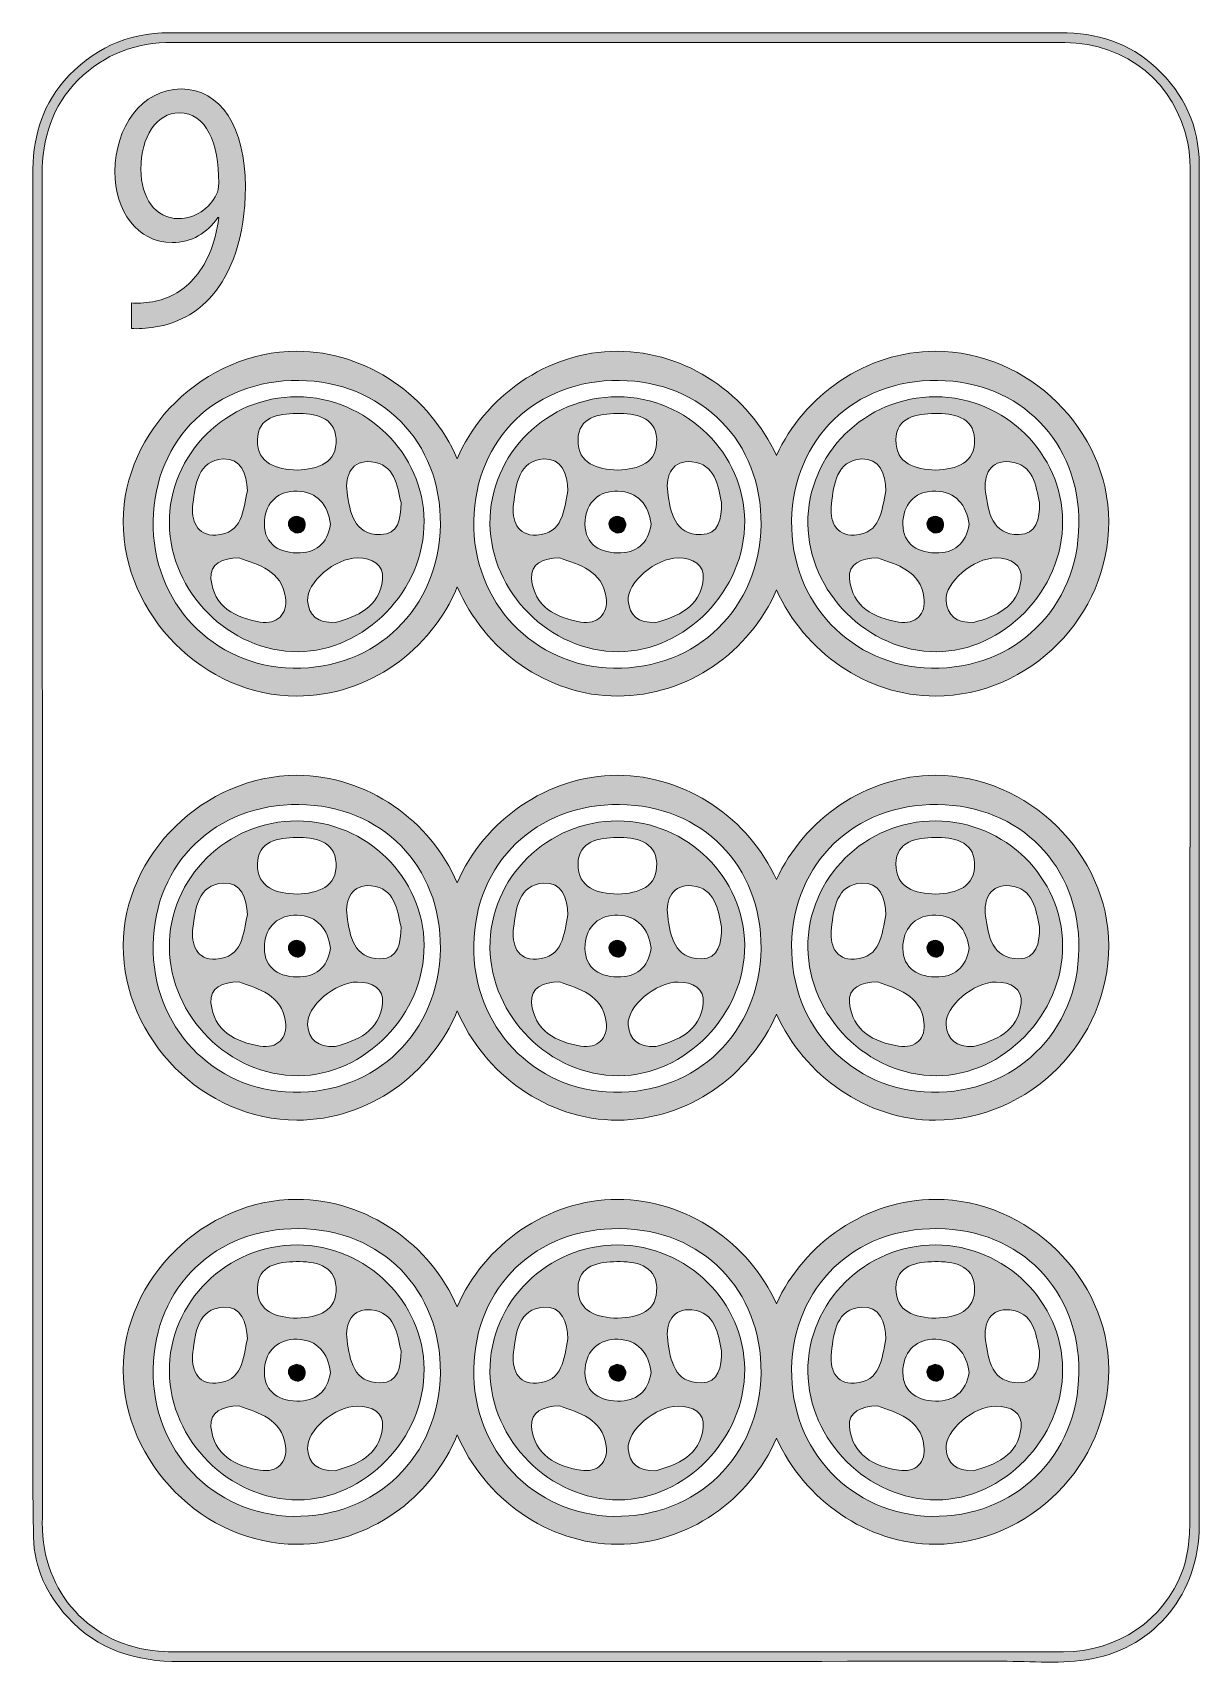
# Model space of a CAD drawing. Extents: x 88 to 399, y -981 to -547.
import ezdxf

# ---------------------------------------------------------------- set-up
doc = ezdxf.new("R2010")
doc.units = 0
doc.header["$MEASUREMENT"] = 0
doc.layers.add('Layer 1', color=7, linetype='Continuous', lineweight=0)

msp = doc.modelspace()

# ---------------------------------------------------------------- hatches: boundary and pattern name
at = {"layer": 'Layer 1', "true_color": 0x000000, "transparency": 33554687}
h = msp.add_hatch(color=18, dxfattribs=at)
h.dxf.hatch_style = 2
edge = h.paths.add_edge_path()
edge.add_spline(control_points=[(396.2, -763.73), (396.2, -763.73), (396.15, -763.73), (396.15, -763.73), (396.15, -823.12), (396.14, -882.52), (396.15, -941.92), (396.15, -946.93), (395.86, -951.88), (394.09, -956.65), (389.29, -969.61), (376.86, -978.05), (362.43, -978.05), (285.17, -978.04), (207.9, -978.03), (130.64, -978.02), (128.09, -978.02), (125.53, -978.08), (122.98, -977.99), (104.8, -977.34), (91.12, -963.71), (90.4, -945.55), (90.36, -944.62), (90.38, -943.7), (90.38, -942.76), (90.38, -823.39), (90.4, -704.01), (90.34, -584.63), (90.34, -574.9), (92.96, -566.36), (99.96, -559.37), (106.92, -552.44), (115.33, -549.36), (125.1, -549.37), (182.06, -549.42), (239.03, -549.39), (295.98, -549.39), (318.26, -549.39), (340.54, -549.3), (362.81, -549.43), (379.36, -549.52), (392.45, -560.34), (395.56, -576.17), (396.4, -580.41), (396.18, -584.72), (396.19, -589), (396.2, -647.24), (396.2, -705.49), (396.2, -763.73)], knot_values=[0, 0, 0, 0, 1, 1, 1, 2, 2, 2, 3, 3, 3, 4, 4, 4, 5, 5, 5, 6, 6, 6, 7, 7, 7, 8, 8, 8, 9, 9, 9, 10, 10, 10, 11, 11, 11, 12, 12, 12, 13, 13, 13, 14, 14, 14, 15, 15, 15, 16, 16, 16, 16], degree=3, periodic=0)
edge = h.paths.add_edge_path()
edge.add_spline(control_points=[(398.63, -815.57), (398.63, -737.72), (398.65, -659.87), (398.63, -582.03), (398.63, -571.72), (394.68, -563.11), (387.14, -556.11), (379.96, -549.44), (371.32, -546.77), (361.67, -546.79), (341.6, -546.82), (321.53, -546.82), (301.46, -546.82), (242.4, -546.82), (183.35, -546.8), (124.29, -546.8), (112.95, -546.8), (103.57, -551.13), (96.15, -559.69), (89.87, -566.91), (87.79, -575.42), (87.81, -584.81), (87.89, -644.33), (87.85, -703.85), (87.85, -763.36), (87.85, -813.02), (87.83, -862.68), (87.85, -912.33), (87.85, -924.04), (87.79, -935.76), (88.03, -947.47), (88.2, -955.68), (91.55, -962.72), (97.07, -968.77), (105.14, -977.63), (115.34, -980.68), (127.08, -980.65), (200.05, -980.54), (273.03, -980.63), (346, -980.56), (354, -980.54), (362.06, -981.39), (369.98, -979.92), (387.02, -976.75), (398.63, -962.3), (398.64, -944.35), (398.67, -901.43), (398.63, -858.5), (398.63, -815.57)], knot_values=[0, 0, 0, 0, 1, 1, 1, 2, 2, 2, 3, 3, 3, 4, 4, 4, 5, 5, 5, 6, 6, 6, 7, 7, 7, 8, 8, 8, 9, 9, 9, 10, 10, 10, 11, 11, 11, 12, 12, 12, 13, 13, 13, 14, 14, 14, 15, 15, 15, 16, 16, 16, 16], degree=3, periodic=0)
at = {"layer": 'Layer 1', "true_color": 0x831618, "transparency": 33554687}
h = msp.add_hatch(color=246, dxfattribs=at)
h.dxf.hatch_style = 2
edge = h.paths.add_edge_path()
edge.add_spline(control_points=[(136.76, -589.83), (134.93, -593.54), (131.27, -596.3), (126.58, -596.3), (120.54, -596.3), (116.65, -590.88), (116.65, -583.17), (116.65, -574.42), (120.86, -568.14), (126.82, -568.14), (134.13, -568.14), (137.39, -576.23), (137.39, -586.79), (137.39, -588.12), (137.16, -589.07), (136.76, -589.83)], knot_values=[0, 0, 0, 0, 1, 1, 1, 2, 2, 2, 3, 3, 3, 4, 4, 4, 5, 5, 5, 5], degree=3, periodic=0)
edge = h.paths.add_edge_path()
edge.add_spline(control_points=[(127.38, -561.77), (116.81, -561.77), (109.73, -572.04), (109.73, -583.74), (109.73, -594.3), (115.69, -602.67), (124.99, -602.67), (130.16, -602.67), (134.29, -600.2), (137.16, -596.01), (137.16, -596.01), (137.39, -596.01), (137.39, -596.01), (136.44, -603.34), (133.98, -608.76), (130.56, -612.47), (127.62, -615.8), (123.8, -617.79), (119.75, -618.46), (117.36, -618.75), (115.62, -618.94), (114.1, -618.75), (114.1, -618.75), (114.1, -625.59), (114.1, -625.59), (115.77, -625.69), (118, -625.59), (120.54, -625.12), (126.11, -624.36), (131.59, -621.5), (135.57, -616.84), (140.65, -610.95), (144.47, -601.43), (144.47, -587.83), (144.47, -572.04), (137.95, -561.77), (127.38, -561.77)], knot_values=[0, 0, 0, 0, 1, 1, 1, 2, 2, 2, 3, 3, 3, 4, 4, 4, 5, 5, 5, 6, 6, 6, 7, 7, 7, 8, 8, 8, 9, 9, 9, 10, 10, 10, 11, 11, 11, 12, 12, 12, 12], degree=3, periodic=0)
at = {"layer": 'Layer 1', "true_color": 0x0f592d, "transparency": 33554687}
h = msp.add_hatch(color=118, dxfattribs=at)
h.dxf.hatch_style = 2
edge = h.paths.add_edge_path()
edge.add_spline(control_points=[(327.31, -716.05), (305.95, -715.64), (289.65, -698.47), (290.04, -676.79), (290.42, -654.89), (306.72, -639.21), (328.88, -639.41), (350.93, -639.61), (366.82, -655.79), (366.57, -677.8), (366.33, -700), (349.41, -716.48), (327.31, -716.05)], knot_values=[0, 0, 0, 0, 1, 1, 1, 2, 2, 2, 3, 3, 3, 4, 4, 4, 4], degree=3, periodic=0)
edge = h.paths.add_edge_path()
edge.add_spline(control_points=[(242.61, -716.05), (221.25, -715.64), (204.95, -698.47), (205.33, -676.79), (205.72, -654.89), (222.01, -639.21), (244.18, -639.41), (266.23, -639.61), (282.12, -655.79), (281.87, -677.8), (281.63, -700), (264.7, -716.48), (242.61, -716.05)], knot_values=[0, 0, 0, 0, 1, 1, 1, 2, 2, 2, 3, 3, 3, 4, 4, 4, 4], degree=3, periodic=0)
edge = h.paths.add_edge_path()
edge.add_spline(control_points=[(157.18, -716.05), (135.82, -715.64), (119.52, -698.47), (119.9, -676.79), (120.29, -654.89), (136.58, -639.21), (158.75, -639.41), (180.8, -639.61), (196.69, -655.79), (196.44, -677.8), (196.2, -700), (179.28, -716.48), (157.18, -716.05)], knot_values=[0, 0, 0, 0, 1, 1, 1, 2, 2, 2, 3, 3, 3, 4, 4, 4, 4], degree=3, periodic=0)
edge = h.paths.add_edge_path()
edge.add_spline(control_points=[(328.32, -631.63), (309.95, -631.63), (293.28, -643.4), (285.97, -659.41), (278.72, -643.34), (262.11, -631.63), (243.62, -631.63), (224.93, -631.63), (208, -643.82), (200.9, -660.25), (193.86, -643.75), (177, -631.63), (158.19, -631.63), (133.55, -631.63), (111.95, -652.81), (111.93, -676.98), (111.92, -701.88), (133.48, -723.55), (158.23, -723.49), (177.31, -723.44), (194, -711.26), (200.95, -694.37), (208.08, -711.16), (224.95, -723.53), (243.66, -723.49), (262.42, -723.44), (278.87, -711.66), (286.02, -695.22), (293.35, -711.58), (309.97, -723.53), (328.36, -723.49), (353.55, -723.42), (374.58, -702.23), (374.53, -676.97), (374.47, -652.62), (353.08, -631.63), (328.32, -631.63)], knot_values=[0, 0, 0, 0, 1, 1, 1, 2, 2, 2, 3, 3, 3, 4, 4, 4, 5, 5, 5, 6, 6, 6, 7, 7, 7, 8, 8, 8, 9, 9, 9, 10, 10, 10, 11, 11, 11, 12, 12, 12, 12], degree=3, periodic=0)
h = msp.add_hatch(color=118, dxfattribs=at)
h.dxf.hatch_style = 2
edge = h.paths.add_edge_path()
edge.add_spline(control_points=[(185.95, -671.96), (185.93, -676.33), (185.21, -680.46), (180.47, -680.48), (173.29, -680.52), (172.33, -674.49), (171.58, -669.14), (170.93, -664.54), (172.98, -660.58), (178.02, -661.06), (184.29, -661.67), (184.96, -667.4), (185.95, -671.96)], knot_values=[0, 0, 0, 0, 1, 1, 1, 2, 2, 2, 3, 3, 3, 4, 4, 4, 4], degree=3, periodic=0)
edge = h.paths.add_edge_path()
edge.add_spline(control_points=[(181.05, -692.4), (180.22, -699.95), (174.11, -702.28), (168.38, -703.89), (163.71, -704.01), (161.41, -702.06), (161.07, -698.07), (160.66, -693.24), (168.4, -686.67), (174.36, -686.7), (178.2, -686.71), (181.48, -688.41), (181.05, -692.4)], knot_values=[0, 0, 0, 0, 1, 1, 1, 2, 2, 2, 3, 3, 3, 4, 4, 4, 4], degree=3, periodic=0)
edge = h.paths.add_edge_path()
edge.add_spline(control_points=[(158.19, -685.35), (152.72, -685.24), (149.15, -682.34), (149.57, -676.7), (149.93, -671.83), (153.37, -668.73), (158.29, -668.88), (163.67, -669.04), (166.47, -672.61), (167.18, -677.7), (166.33, -683), (163.14, -685.44), (158.19, -685.35)], knot_values=[0, 0, 0, 0, 1, 1, 1, 2, 2, 2, 3, 3, 3, 4, 4, 4, 4], degree=3, periodic=0)
edge = h.paths.add_edge_path()
edge.add_spline(control_points=[(148.44, -703.76), (141.86, -702.68), (136.01, -699.75), (135.32, -692.21), (134.95, -688.19), (138.41, -686.72), (142.75, -686.65), (147.94, -688.48), (154.2, -690.03), (155.17, -697.26), (155.76, -701.65), (152.94, -704.5), (148.44, -703.76)], knot_values=[0, 0, 0, 0, 1, 1, 1, 2, 2, 2, 3, 3, 3, 4, 4, 4, 4], degree=3, periodic=0)
edge = h.paths.add_edge_path()
edge.add_spline(control_points=[(130.51, -672.28), (131.16, -667.08), (131.81, -660.77), (138.59, -660.33), (143.3, -660.03), (144.92, -664.36), (145.01, -668.8), (143.89, -673.96), (143.71, -680.19), (136.65, -680.59), (131.44, -680.88), (129.96, -676.61), (130.51, -672.28)], knot_values=[0, 0, 0, 0, 1, 1, 1, 2, 2, 2, 3, 3, 3, 4, 4, 4, 4], degree=3, periodic=0)
edge = h.paths.add_edge_path()
edge.add_spline(control_points=[(158.04, -648.2), (162.82, -648.15), (168.34, -649.01), (168.64, -655), (168.97, -661.44), (163.83, -663.06), (158.28, -663.28), (152.82, -663.11), (147.61, -661.67), (147.69, -655.24), (147.76, -649.15), (153.28, -648.26), (158.04, -648.2)], knot_values=[0, 0, 0, 0, 1, 1, 1, 2, 2, 2, 3, 3, 3, 4, 4, 4, 4], degree=3, periodic=0)
edge = h.paths.add_edge_path()
edge.add_spline(control_points=[(160, -643.81), (141.29, -642.78), (125, -657.39), (124.25, -675.87), (123.5, -694.16), (138.53, -710.65), (156.84, -711.62), (174.64, -712.57), (191.24, -696.98), (192.07, -678.53), (192.89, -660.53), (178.39, -644.82), (160, -643.81)], knot_values=[0, 0, 0, 0, 1, 1, 1, 2, 2, 2, 3, 3, 3, 4, 4, 4, 4], degree=3, periodic=0)
h = msp.add_hatch(color=118, dxfattribs=at)
h.dxf.hatch_style = 2
edge = h.paths.add_edge_path()
edge.add_spline(control_points=[(271.38, -671.96), (271.36, -676.33), (270.64, -680.46), (265.9, -680.48), (258.72, -680.52), (257.76, -674.49), (257.01, -669.14), (256.36, -664.54), (258.41, -660.58), (263.44, -661.06), (269.72, -661.67), (270.39, -667.4), (271.38, -671.96)], knot_values=[0, 0, 0, 0, 1, 1, 1, 2, 2, 2, 3, 3, 3, 4, 4, 4, 4], degree=3, periodic=0)
edge = h.paths.add_edge_path()
edge.add_spline(control_points=[(266.48, -692.4), (265.65, -699.95), (259.54, -702.28), (253.81, -703.89), (249.14, -704.01), (246.84, -702.06), (246.5, -698.07), (246.09, -693.24), (253.83, -686.67), (259.79, -686.7), (263.63, -686.71), (266.91, -688.41), (266.48, -692.4)], knot_values=[0, 0, 0, 0, 1, 1, 1, 2, 2, 2, 3, 3, 3, 4, 4, 4, 4], degree=3, periodic=0)
edge = h.paths.add_edge_path()
edge.add_spline(control_points=[(243.62, -685.35), (238.15, -685.24), (234.58, -682.34), (235, -676.7), (235.36, -671.83), (238.8, -668.73), (243.72, -668.88), (249.1, -669.04), (251.9, -672.61), (252.61, -677.7), (251.76, -683), (248.57, -685.44), (243.62, -685.35)], knot_values=[0, 0, 0, 0, 1, 1, 1, 2, 2, 2, 3, 3, 3, 4, 4, 4, 4], degree=3, periodic=0)
edge = h.paths.add_edge_path()
edge.add_spline(control_points=[(233.87, -703.76), (227.29, -702.68), (221.44, -699.75), (220.75, -692.21), (220.38, -688.19), (223.84, -686.72), (228.18, -686.65), (233.37, -688.48), (239.63, -690.03), (240.6, -697.26), (241.19, -701.65), (238.37, -704.5), (233.87, -703.76)], knot_values=[0, 0, 0, 0, 1, 1, 1, 2, 2, 2, 3, 3, 3, 4, 4, 4, 4], degree=3, periodic=0)
edge = h.paths.add_edge_path()
edge.add_spline(control_points=[(215.94, -672.28), (216.59, -667.08), (217.24, -660.77), (224.01, -660.33), (228.73, -660.03), (230.35, -664.36), (230.44, -668.8), (229.32, -673.96), (229.14, -680.19), (222.08, -680.59), (216.87, -680.88), (215.39, -676.61), (215.94, -672.28)], knot_values=[0, 0, 0, 0, 1, 1, 1, 2, 2, 2, 3, 3, 3, 4, 4, 4, 4], degree=3, periodic=0)
edge = h.paths.add_edge_path()
edge.add_spline(control_points=[(243.47, -648.2), (248.25, -648.15), (253.77, -649.01), (254.07, -655), (254.4, -661.44), (249.26, -663.06), (243.71, -663.28), (238.25, -663.11), (233.04, -661.67), (233.12, -655.24), (233.19, -649.15), (238.71, -648.26), (243.47, -648.2)], knot_values=[0, 0, 0, 0, 1, 1, 1, 2, 2, 2, 3, 3, 3, 4, 4, 4, 4], degree=3, periodic=0)
edge = h.paths.add_edge_path()
edge.add_spline(control_points=[(245.43, -643.81), (226.72, -642.78), (210.43, -657.39), (209.68, -675.87), (208.93, -694.16), (223.96, -710.65), (242.27, -711.62), (260.07, -712.57), (276.66, -696.98), (277.5, -678.53), (278.32, -660.53), (263.82, -644.82), (245.43, -643.81)], knot_values=[0, 0, 0, 0, 1, 1, 1, 2, 2, 2, 3, 3, 3, 4, 4, 4, 4], degree=3, periodic=0)
h = msp.add_hatch(color=118, dxfattribs=at)
h.dxf.hatch_style = 2
edge = h.paths.add_edge_path()
edge.add_spline(control_points=[(350.6, -680.48), (343.42, -680.52), (342.46, -674.49), (341.71, -669.14), (341.06, -664.54), (343.11, -660.58), (348.15, -661.06), (354.42, -661.67), (355.09, -667.4), (356.09, -671.96), (356.06, -676.33), (355.34, -680.46), (350.6, -680.48)], knot_values=[0, 0, 0, 0, 1, 1, 1, 2, 2, 2, 3, 3, 3, 4, 4, 4, 4], degree=3, periodic=0)
edge = h.paths.add_edge_path()
edge.add_spline(control_points=[(351.18, -692.4), (350.35, -699.95), (344.24, -702.28), (338.52, -703.88), (333.84, -704.01), (331.54, -702.06), (331.2, -698.07), (330.79, -693.24), (338.53, -686.67), (344.49, -686.7), (348.33, -686.71), (351.62, -688.41), (351.18, -692.4)], knot_values=[0, 0, 0, 0, 1, 1, 1, 2, 2, 2, 3, 3, 3, 4, 4, 4, 4], degree=3, periodic=0)
edge = h.paths.add_edge_path()
edge.add_spline(control_points=[(328.33, -685.35), (322.85, -685.24), (319.28, -682.34), (319.7, -676.7), (320.07, -671.83), (323.5, -668.73), (328.42, -668.88), (333.8, -669.04), (336.6, -672.61), (337.31, -677.7), (336.46, -683), (333.27, -685.44), (328.33, -685.35)], knot_values=[0, 0, 0, 0, 1, 1, 1, 2, 2, 2, 3, 3, 3, 4, 4, 4, 4], degree=3, periodic=0)
edge = h.paths.add_edge_path()
edge.add_spline(control_points=[(318.57, -703.76), (311.99, -702.68), (306.14, -699.75), (305.45, -692.21), (305.08, -688.19), (308.54, -686.72), (312.88, -686.65), (318.07, -688.48), (324.33, -690.03), (325.3, -697.26), (325.89, -701.65), (323.07, -704.5), (318.57, -703.76)], knot_values=[0, 0, 0, 0, 1, 1, 1, 2, 2, 2, 3, 3, 3, 4, 4, 4, 4], degree=3, periodic=0)
edge = h.paths.add_edge_path()
edge.add_spline(control_points=[(300.64, -672.28), (301.3, -667.08), (301.94, -660.77), (308.72, -660.33), (313.43, -660.03), (315.06, -664.36), (315.14, -668.8), (314.02, -673.96), (313.85, -680.19), (306.78, -680.59), (301.58, -680.88), (300.09, -676.61), (300.64, -672.28)], knot_values=[0, 0, 0, 0, 1, 1, 1, 2, 2, 2, 3, 3, 3, 4, 4, 4, 4], degree=3, periodic=0)
edge = h.paths.add_edge_path()
edge.add_spline(control_points=[(328.17, -648.2), (332.96, -648.15), (338.47, -649.01), (338.77, -655), (339.1, -661.43), (333.96, -663.06), (328.41, -663.28), (322.95, -663.11), (317.74, -661.67), (317.82, -655.24), (317.89, -649.15), (323.41, -648.26), (328.17, -648.2)], knot_values=[0, 0, 0, 0, 1, 1, 1, 2, 2, 2, 3, 3, 3, 4, 4, 4, 4], degree=3, periodic=0)
edge = h.paths.add_edge_path()
edge.add_spline(control_points=[(330.13, -643.81), (311.42, -642.78), (295.14, -657.39), (294.38, -675.87), (293.63, -694.16), (308.66, -710.65), (326.97, -711.62), (344.77, -712.57), (361.37, -696.98), (362.21, -678.53), (363.02, -660.53), (348.52, -644.82), (330.13, -643.81)], knot_values=[0, 0, 0, 0, 1, 1, 1, 2, 2, 2, 3, 3, 3, 4, 4, 4, 4], degree=3, periodic=0)
h = msp.add_hatch(color=118, dxfattribs=at)
h.dxf.hatch_style = 2
edge = h.paths.add_edge_path()
edge.add_spline(control_points=[(158.13, -675.55), (156.69, -675.76), (155.71, -676.61), (155.97, -678.05), (156.11, -678.79), (157, -679.76), (157.74, -679.97), (159.16, -680.37), (160.24, -679.47), (160.38, -678.02), (160.51, -676.57), (159.58, -675.74), (158.13, -675.55)], knot_values=[0, 0, 0, 0, 1, 1, 1, 2, 2, 2, 3, 3, 3, 4, 4, 4, 4], degree=3, periodic=0)
h = msp.add_hatch(color=118, dxfattribs=at)
h.dxf.hatch_style = 2
edge = h.paths.add_edge_path()
edge.add_spline(control_points=[(243.56, -675.55), (242.12, -675.76), (241.14, -676.61), (241.4, -678.05), (241.54, -678.79), (242.43, -679.76), (243.17, -679.97), (244.59, -680.37), (245.67, -679.47), (245.81, -678.02), (245.94, -676.57), (245.01, -675.74), (243.56, -675.55)], knot_values=[0, 0, 0, 0, 1, 1, 1, 2, 2, 2, 3, 3, 3, 4, 4, 4, 4], degree=3, periodic=0)
h = msp.add_hatch(color=118, dxfattribs=at)
h.dxf.hatch_style = 2
edge = h.paths.add_edge_path()
edge.add_spline(control_points=[(328.26, -675.55), (326.82, -675.76), (325.84, -676.61), (326.11, -678.05), (326.24, -678.79), (327.13, -679.76), (327.87, -679.97), (329.29, -680.37), (330.38, -679.47), (330.51, -678.02), (330.65, -676.57), (329.72, -675.74), (328.26, -675.55)], knot_values=[0, 0, 0, 0, 1, 1, 1, 2, 2, 2, 3, 3, 3, 4, 4, 4, 4], degree=3, periodic=0)
at = {"layer": 'Layer 1', "true_color": 0x831618, "transparency": 33554687}
h = msp.add_hatch(color=246, dxfattribs=at)
h.dxf.hatch_style = 2
edge = h.paths.add_edge_path()
edge.add_spline(control_points=[(327.31, -829.01), (305.95, -828.59), (289.65, -811.43), (290.04, -789.75), (290.42, -767.85), (306.72, -752.17), (328.88, -752.37), (350.93, -752.56), (366.82, -768.75), (366.57, -790.76), (366.33, -812.96), (349.41, -829.44), (327.31, -829.01)], knot_values=[0, 0, 0, 0, 1, 1, 1, 2, 2, 2, 3, 3, 3, 4, 4, 4, 4], degree=3, periodic=0)
edge = h.paths.add_edge_path()
edge.add_spline(control_points=[(242.61, -829.01), (221.25, -828.59), (204.95, -811.43), (205.33, -789.75), (205.72, -767.85), (222.01, -752.17), (244.18, -752.37), (266.23, -752.56), (282.12, -768.75), (281.87, -790.76), (281.63, -812.96), (264.7, -829.44), (242.61, -829.01)], knot_values=[0, 0, 0, 0, 1, 1, 1, 2, 2, 2, 3, 3, 3, 4, 4, 4, 4], degree=3, periodic=0)
edge = h.paths.add_edge_path()
edge.add_spline(control_points=[(157.18, -829.01), (135.82, -828.59), (119.52, -811.43), (119.9, -789.75), (120.29, -767.85), (136.58, -752.17), (158.75, -752.37), (180.8, -752.56), (196.69, -768.75), (196.44, -790.76), (196.2, -812.96), (179.28, -829.44), (157.18, -829.01)], knot_values=[0, 0, 0, 0, 1, 1, 1, 2, 2, 2, 3, 3, 3, 4, 4, 4, 4], degree=3, periodic=0)
edge = h.paths.add_edge_path()
edge.add_spline(control_points=[(328.32, -744.59), (309.95, -744.58), (293.28, -756.36), (285.97, -772.37), (278.72, -756.3), (262.11, -744.59), (243.62, -744.59), (224.93, -744.58), (208, -756.77), (200.9, -773.21), (193.86, -756.71), (177, -744.59), (158.19, -744.59), (133.55, -744.58), (111.95, -765.77), (111.93, -789.94), (111.92, -814.84), (133.48, -836.5), (158.23, -836.44), (177.31, -836.4), (194, -824.21), (200.95, -807.33), (208.08, -824.12), (224.95, -836.49), (243.66, -836.44), (262.42, -836.4), (278.87, -824.62), (286.02, -808.18), (293.35, -824.54), (309.97, -836.49), (328.36, -836.44), (353.55, -836.38), (374.58, -815.19), (374.53, -789.93), (374.47, -765.58), (353.08, -744.59), (328.32, -744.59)], knot_values=[0, 0, 0, 0, 1, 1, 1, 2, 2, 2, 3, 3, 3, 4, 4, 4, 5, 5, 5, 6, 6, 6, 7, 7, 7, 8, 8, 8, 9, 9, 9, 10, 10, 10, 11, 11, 11, 12, 12, 12, 12], degree=3, periodic=0)
h = msp.add_hatch(color=246, dxfattribs=at)
h.dxf.hatch_style = 2
edge = h.paths.add_edge_path()
edge.add_spline(control_points=[(185.95, -784.92), (185.93, -789.29), (185.21, -793.42), (180.47, -793.44), (173.29, -793.47), (172.33, -787.44), (171.58, -782.1), (170.93, -777.49), (172.98, -773.53), (178.02, -774.02), (184.29, -774.63), (184.96, -780.36), (185.95, -784.92)], knot_values=[0, 0, 0, 0, 1, 1, 1, 2, 2, 2, 3, 3, 3, 4, 4, 4, 4], degree=3, periodic=0)
edge = h.paths.add_edge_path()
edge.add_spline(control_points=[(181.05, -805.36), (180.22, -812.9), (174.11, -815.24), (168.38, -816.84), (163.71, -816.96), (161.41, -815.01), (161.07, -811.03), (160.66, -806.2), (168.4, -799.62), (174.36, -799.65), (178.2, -799.67), (181.48, -801.36), (181.05, -805.36)], knot_values=[0, 0, 0, 0, 1, 1, 1, 2, 2, 2, 3, 3, 3, 4, 4, 4, 4], degree=3, periodic=0)
edge = h.paths.add_edge_path()
edge.add_spline(control_points=[(158.19, -798.3), (152.72, -798.2), (149.15, -795.29), (149.57, -789.65), (149.93, -784.79), (153.37, -781.69), (158.29, -781.84), (163.67, -782), (166.47, -785.57), (167.18, -790.65), (166.33, -795.95), (163.14, -798.4), (158.19, -798.3)], knot_values=[0, 0, 0, 0, 1, 1, 1, 2, 2, 2, 3, 3, 3, 4, 4, 4, 4], degree=3, periodic=0)
edge = h.paths.add_edge_path()
edge.add_spline(control_points=[(148.44, -816.72), (141.86, -815.64), (136.01, -812.71), (135.32, -805.17), (134.95, -801.15), (138.41, -799.68), (142.75, -799.6), (147.94, -801.44), (154.2, -802.99), (155.17, -810.22), (155.76, -814.6), (152.94, -817.46), (148.44, -816.72)], knot_values=[0, 0, 0, 0, 1, 1, 1, 2, 2, 2, 3, 3, 3, 4, 4, 4, 4], degree=3, periodic=0)
edge = h.paths.add_edge_path()
edge.add_spline(control_points=[(130.51, -785.24), (131.16, -780.04), (131.81, -773.73), (138.59, -773.29), (143.3, -772.99), (144.92, -777.32), (145.01, -781.75), (143.89, -786.91), (143.71, -793.15), (136.65, -793.55), (131.44, -793.84), (129.96, -789.57), (130.51, -785.24)], knot_values=[0, 0, 0, 0, 1, 1, 1, 2, 2, 2, 3, 3, 3, 4, 4, 4, 4], degree=3, periodic=0)
edge = h.paths.add_edge_path()
edge.add_spline(control_points=[(158.04, -761.16), (162.82, -761.11), (168.34, -761.96), (168.64, -767.95), (168.97, -774.39), (163.83, -776.02), (158.28, -776.23), (152.82, -776.07), (147.61, -774.63), (147.69, -768.2), (147.76, -762.1), (153.28, -761.21), (158.04, -761.16)], knot_values=[0, 0, 0, 0, 1, 1, 1, 2, 2, 2, 3, 3, 3, 4, 4, 4, 4], degree=3, periodic=0)
edge = h.paths.add_edge_path()
edge.add_spline(control_points=[(160, -756.77), (141.29, -755.74), (125, -770.35), (124.25, -788.83), (123.5, -807.12), (138.53, -823.61), (156.84, -824.58), (174.64, -825.52), (191.24, -809.94), (192.07, -791.49), (192.89, -773.48), (178.39, -757.78), (160, -756.77)], knot_values=[0, 0, 0, 0, 1, 1, 1, 2, 2, 2, 3, 3, 3, 4, 4, 4, 4], degree=3, periodic=0)
h = msp.add_hatch(color=246, dxfattribs=at)
h.dxf.hatch_style = 2
edge = h.paths.add_edge_path()
edge.add_spline(control_points=[(271.38, -784.92), (271.36, -789.29), (270.64, -793.42), (265.9, -793.44), (258.72, -793.47), (257.76, -787.44), (257.01, -782.1), (256.36, -777.49), (258.41, -773.53), (263.44, -774.02), (269.72, -774.63), (270.39, -780.36), (271.38, -784.92)], knot_values=[0, 0, 0, 0, 1, 1, 1, 2, 2, 2, 3, 3, 3, 4, 4, 4, 4], degree=3, periodic=0)
edge = h.paths.add_edge_path()
edge.add_spline(control_points=[(266.48, -805.36), (265.65, -812.9), (259.54, -815.24), (253.81, -816.84), (249.14, -816.96), (246.84, -815.01), (246.5, -811.03), (246.09, -806.2), (253.83, -799.62), (259.79, -799.65), (263.63, -799.67), (266.91, -801.36), (266.48, -805.36)], knot_values=[0, 0, 0, 0, 1, 1, 1, 2, 2, 2, 3, 3, 3, 4, 4, 4, 4], degree=3, periodic=0)
edge = h.paths.add_edge_path()
edge.add_spline(control_points=[(243.62, -798.3), (238.15, -798.2), (234.58, -795.29), (235, -789.65), (235.36, -784.79), (238.8, -781.69), (243.72, -781.84), (249.1, -782), (251.9, -785.57), (252.61, -790.65), (251.76, -795.95), (248.57, -798.4), (243.62, -798.3)], knot_values=[0, 0, 0, 0, 1, 1, 1, 2, 2, 2, 3, 3, 3, 4, 4, 4, 4], degree=3, periodic=0)
edge = h.paths.add_edge_path()
edge.add_spline(control_points=[(233.87, -816.72), (227.29, -815.64), (221.44, -812.71), (220.75, -805.17), (220.38, -801.15), (223.84, -799.68), (228.18, -799.6), (233.37, -801.44), (239.63, -802.99), (240.6, -810.22), (241.19, -814.6), (238.37, -817.46), (233.87, -816.72)], knot_values=[0, 0, 0, 0, 1, 1, 1, 2, 2, 2, 3, 3, 3, 4, 4, 4, 4], degree=3, periodic=0)
edge = h.paths.add_edge_path()
edge.add_spline(control_points=[(215.94, -785.24), (216.59, -780.04), (217.24, -773.73), (224.01, -773.29), (228.73, -772.99), (230.35, -777.32), (230.44, -781.75), (229.32, -786.91), (229.14, -793.15), (222.08, -793.55), (216.87, -793.84), (215.39, -789.57), (215.94, -785.24)], knot_values=[0, 0, 0, 0, 1, 1, 1, 2, 2, 2, 3, 3, 3, 4, 4, 4, 4], degree=3, periodic=0)
edge = h.paths.add_edge_path()
edge.add_spline(control_points=[(243.47, -761.16), (248.25, -761.11), (253.77, -761.96), (254.07, -767.95), (254.4, -774.39), (249.26, -776.02), (243.71, -776.23), (238.25, -776.07), (233.04, -774.63), (233.12, -768.2), (233.19, -762.1), (238.71, -761.21), (243.47, -761.16)], knot_values=[0, 0, 0, 0, 1, 1, 1, 2, 2, 2, 3, 3, 3, 4, 4, 4, 4], degree=3, periodic=0)
edge = h.paths.add_edge_path()
edge.add_spline(control_points=[(245.43, -756.77), (226.72, -755.74), (210.43, -770.35), (209.68, -788.83), (208.93, -807.12), (223.96, -823.61), (242.27, -824.58), (260.07, -825.52), (276.66, -809.94), (277.5, -791.49), (278.32, -773.48), (263.82, -757.78), (245.43, -756.77)], knot_values=[0, 0, 0, 0, 1, 1, 1, 2, 2, 2, 3, 3, 3, 4, 4, 4, 4], degree=3, periodic=0)
h = msp.add_hatch(color=246, dxfattribs=at)
h.dxf.hatch_style = 2
edge = h.paths.add_edge_path()
edge.add_spline(control_points=[(350.6, -793.44), (343.42, -793.47), (342.46, -787.44), (341.71, -782.1), (341.06, -777.49), (343.11, -773.53), (348.15, -774.02), (354.42, -774.63), (355.09, -780.36), (356.09, -784.92), (356.06, -789.29), (355.34, -793.42), (350.6, -793.44)], knot_values=[0, 0, 0, 0, 1, 1, 1, 2, 2, 2, 3, 3, 3, 4, 4, 4, 4], degree=3, periodic=0)
edge = h.paths.add_edge_path()
edge.add_spline(control_points=[(351.18, -805.36), (350.35, -812.9), (344.24, -815.24), (338.52, -816.84), (333.84, -816.96), (331.54, -815.01), (331.2, -811.03), (330.79, -806.2), (338.53, -799.62), (344.49, -799.65), (348.33, -799.67), (351.62, -801.36), (351.18, -805.36)], knot_values=[0, 0, 0, 0, 1, 1, 1, 2, 2, 2, 3, 3, 3, 4, 4, 4, 4], degree=3, periodic=0)
edge = h.paths.add_edge_path()
edge.add_spline(control_points=[(328.33, -798.3), (322.85, -798.2), (319.28, -795.29), (319.7, -789.65), (320.07, -784.79), (323.5, -781.69), (328.42, -781.84), (333.8, -782), (336.6, -785.57), (337.31, -790.65), (336.46, -795.95), (333.27, -798.4), (328.33, -798.3)], knot_values=[0, 0, 0, 0, 1, 1, 1, 2, 2, 2, 3, 3, 3, 4, 4, 4, 4], degree=3, periodic=0)
edge = h.paths.add_edge_path()
edge.add_spline(control_points=[(318.57, -816.72), (311.99, -815.64), (306.14, -812.71), (305.45, -805.17), (305.08, -801.15), (308.54, -799.68), (312.88, -799.6), (318.07, -801.44), (324.33, -802.99), (325.3, -810.22), (325.89, -814.6), (323.07, -817.46), (318.57, -816.72)], knot_values=[0, 0, 0, 0, 1, 1, 1, 2, 2, 2, 3, 3, 3, 4, 4, 4, 4], degree=3, periodic=0)
edge = h.paths.add_edge_path()
edge.add_spline(control_points=[(300.64, -785.24), (301.3, -780.04), (301.94, -773.73), (308.72, -773.29), (313.43, -772.99), (315.06, -777.32), (315.14, -781.75), (314.02, -786.91), (313.85, -793.15), (306.78, -793.55), (301.58, -793.84), (300.09, -789.57), (300.64, -785.24)], knot_values=[0, 0, 0, 0, 1, 1, 1, 2, 2, 2, 3, 3, 3, 4, 4, 4, 4], degree=3, periodic=0)
edge = h.paths.add_edge_path()
edge.add_spline(control_points=[(328.17, -761.16), (332.96, -761.11), (338.47, -761.96), (338.77, -767.95), (339.1, -774.39), (333.96, -776.02), (328.41, -776.23), (322.95, -776.07), (317.74, -774.63), (317.82, -768.2), (317.89, -762.1), (323.41, -761.21), (328.17, -761.16)], knot_values=[0, 0, 0, 0, 1, 1, 1, 2, 2, 2, 3, 3, 3, 4, 4, 4, 4], degree=3, periodic=0)
edge = h.paths.add_edge_path()
edge.add_spline(control_points=[(330.13, -756.77), (311.42, -755.74), (295.14, -770.35), (294.38, -788.83), (293.63, -807.12), (308.66, -823.61), (326.97, -824.58), (344.77, -825.52), (361.37, -809.94), (362.21, -791.49), (363.02, -773.48), (348.52, -757.78), (330.13, -756.77)], knot_values=[0, 0, 0, 0, 1, 1, 1, 2, 2, 2, 3, 3, 3, 4, 4, 4, 4], degree=3, periodic=0)
h = msp.add_hatch(color=246, dxfattribs=at)
h.dxf.hatch_style = 2
edge = h.paths.add_edge_path()
edge.add_spline(control_points=[(158.13, -788.51), (156.69, -788.72), (155.71, -789.57), (155.97, -791), (156.11, -791.75), (157, -792.72), (157.74, -792.92), (159.16, -793.32), (160.24, -792.43), (160.38, -790.98), (160.51, -789.53), (159.58, -788.69), (158.13, -788.51)], knot_values=[0, 0, 0, 0, 1, 1, 1, 2, 2, 2, 3, 3, 3, 4, 4, 4, 4], degree=3, periodic=0)
h = msp.add_hatch(color=246, dxfattribs=at)
h.dxf.hatch_style = 2
edge = h.paths.add_edge_path()
edge.add_spline(control_points=[(243.56, -788.51), (242.12, -788.72), (241.14, -789.57), (241.4, -791), (241.54, -791.75), (242.43, -792.72), (243.17, -792.92), (244.59, -793.32), (245.67, -792.43), (245.81, -790.98), (245.94, -789.53), (245.01, -788.69), (243.56, -788.51)], knot_values=[0, 0, 0, 0, 1, 1, 1, 2, 2, 2, 3, 3, 3, 4, 4, 4, 4], degree=3, periodic=0)
h = msp.add_hatch(color=246, dxfattribs=at)
h.dxf.hatch_style = 2
edge = h.paths.add_edge_path()
edge.add_spline(control_points=[(328.26, -788.51), (326.82, -788.72), (325.84, -789.57), (326.11, -791), (326.24, -791.75), (327.13, -792.72), (327.87, -792.92), (329.29, -793.32), (330.38, -792.43), (330.51, -790.98), (330.65, -789.53), (329.72, -788.69), (328.26, -788.51)], knot_values=[0, 0, 0, 0, 1, 1, 1, 2, 2, 2, 3, 3, 3, 4, 4, 4, 4], degree=3, periodic=0)
at = {"layer": 'Layer 1', "true_color": 0x0e1329, "transparency": 33554687}
h = msp.add_hatch(color=168, dxfattribs=at)
h.dxf.hatch_style = 2
edge = h.paths.add_edge_path()
edge.add_spline(control_points=[(327.31, -941.97), (305.95, -941.55), (289.65, -924.38), (290.04, -902.7), (290.42, -880.8), (306.72, -865.12), (328.88, -865.32), (350.93, -865.52), (366.82, -881.7), (366.57, -903.72), (366.33, -925.91), (349.41, -942.4), (327.31, -941.97)], knot_values=[0, 0, 0, 0, 1, 1, 1, 2, 2, 2, 3, 3, 3, 4, 4, 4, 4], degree=3, periodic=0)
edge = h.paths.add_edge_path()
edge.add_spline(control_points=[(242.61, -941.97), (221.25, -941.55), (204.95, -924.38), (205.33, -902.7), (205.72, -880.8), (222.01, -865.12), (244.18, -865.32), (266.23, -865.52), (282.12, -881.7), (281.87, -903.72), (281.63, -925.91), (264.7, -942.4), (242.61, -941.97)], knot_values=[0, 0, 0, 0, 1, 1, 1, 2, 2, 2, 3, 3, 3, 4, 4, 4, 4], degree=3, periodic=0)
edge = h.paths.add_edge_path()
edge.add_spline(control_points=[(157.18, -941.97), (135.82, -941.55), (119.52, -924.38), (119.9, -902.7), (120.29, -880.8), (136.58, -865.12), (158.75, -865.32), (180.8, -865.52), (196.69, -881.7), (196.44, -903.72), (196.2, -925.91), (179.28, -942.4), (157.18, -941.97)], knot_values=[0, 0, 0, 0, 1, 1, 1, 2, 2, 2, 3, 3, 3, 4, 4, 4, 4], degree=3, periodic=0)
edge = h.paths.add_edge_path()
edge.add_spline(control_points=[(328.32, -857.54), (309.95, -857.54), (293.28, -869.32), (285.97, -885.33), (278.72, -869.25), (262.11, -857.54), (243.62, -857.54), (224.93, -857.54), (208, -869.73), (200.9, -886.17), (193.86, -869.66), (177, -857.54), (158.19, -857.54), (133.55, -857.54), (111.95, -878.72), (111.93, -902.9), (111.92, -927.8), (133.48, -949.46), (158.23, -949.4), (177.31, -949.35), (194, -937.17), (200.95, -920.29), (208.08, -937.08), (224.95, -949.44), (243.66, -949.4), (262.42, -949.35), (278.87, -937.58), (286.02, -921.14), (293.35, -937.49), (309.97, -949.44), (328.36, -949.4), (353.55, -949.34), (374.58, -928.14), (374.53, -902.88), (374.47, -878.53), (353.08, -857.54), (328.32, -857.54)], knot_values=[0, 0, 0, 0, 1, 1, 1, 2, 2, 2, 3, 3, 3, 4, 4, 4, 5, 5, 5, 6, 6, 6, 7, 7, 7, 8, 8, 8, 9, 9, 9, 10, 10, 10, 11, 11, 11, 12, 12, 12, 12], degree=3, periodic=0)
h = msp.add_hatch(color=168, dxfattribs=at)
h.dxf.hatch_style = 2
edge = h.paths.add_edge_path()
edge.add_spline(control_points=[(185.95, -897.87), (185.93, -902.25), (185.21, -906.38), (180.47, -906.4), (173.29, -906.43), (172.33, -900.4), (171.58, -895.06), (170.93, -890.45), (172.98, -886.49), (178.02, -886.98), (184.29, -887.58), (184.96, -893.31), (185.95, -897.87)], knot_values=[0, 0, 0, 0, 1, 1, 1, 2, 2, 2, 3, 3, 3, 4, 4, 4, 4], degree=3, periodic=0)
edge = h.paths.add_edge_path()
edge.add_spline(control_points=[(181.05, -918.31), (180.22, -925.86), (174.11, -928.19), (168.38, -929.8), (163.71, -929.92), (161.41, -927.97), (161.07, -923.99), (160.66, -919.15), (168.4, -912.58), (174.36, -912.61), (178.2, -912.63), (181.48, -914.32), (181.05, -918.31)], knot_values=[0, 0, 0, 0, 1, 1, 1, 2, 2, 2, 3, 3, 3, 4, 4, 4, 4], degree=3, periodic=0)
edge = h.paths.add_edge_path()
edge.add_spline(control_points=[(158.19, -911.26), (152.72, -911.15), (149.15, -908.25), (149.57, -902.61), (149.93, -897.75), (153.37, -894.65), (158.29, -894.79), (163.67, -894.95), (166.47, -898.53), (167.18, -903.61), (166.33, -908.91), (163.14, -911.36), (158.19, -911.26)], knot_values=[0, 0, 0, 0, 1, 1, 1, 2, 2, 2, 3, 3, 3, 4, 4, 4, 4], degree=3, periodic=0)
edge = h.paths.add_edge_path()
edge.add_spline(control_points=[(148.44, -929.68), (141.86, -928.6), (136.01, -925.66), (135.32, -918.13), (134.95, -914.11), (138.41, -912.64), (142.75, -912.56), (147.94, -914.4), (154.2, -915.95), (155.17, -923.18), (155.76, -927.56), (152.94, -930.41), (148.44, -929.68)], knot_values=[0, 0, 0, 0, 1, 1, 1, 2, 2, 2, 3, 3, 3, 4, 4, 4, 4], degree=3, periodic=0)
edge = h.paths.add_edge_path()
edge.add_spline(control_points=[(130.51, -898.2), (131.16, -892.99), (131.81, -886.68), (138.59, -886.25), (143.3, -885.94), (144.92, -890.27), (145.01, -894.71), (143.89, -899.87), (143.71, -906.1), (136.65, -906.5), (131.44, -906.8), (129.96, -902.52), (130.51, -898.2)], knot_values=[0, 0, 0, 0, 1, 1, 1, 2, 2, 2, 3, 3, 3, 4, 4, 4, 4], degree=3, periodic=0)
edge = h.paths.add_edge_path()
edge.add_spline(control_points=[(158.04, -874.12), (162.82, -874.06), (168.34, -874.92), (168.64, -880.91), (168.97, -887.35), (163.83, -888.98), (158.28, -889.19), (152.82, -889.03), (147.61, -887.59), (147.69, -881.16), (147.76, -875.06), (153.28, -874.17), (158.04, -874.12)], knot_values=[0, 0, 0, 0, 1, 1, 1, 2, 2, 2, 3, 3, 3, 4, 4, 4, 4], degree=3, periodic=0)
edge = h.paths.add_edge_path()
edge.add_spline(control_points=[(160, -869.73), (141.29, -868.7), (125, -883.3), (124.25, -901.78), (123.5, -920.08), (138.53, -936.56), (156.84, -937.54), (174.64, -938.48), (191.24, -922.89), (192.07, -904.44), (192.89, -886.44), (178.39, -870.74), (160, -869.73)], knot_values=[0, 0, 0, 0, 1, 1, 1, 2, 2, 2, 3, 3, 3, 4, 4, 4, 4], degree=3, periodic=0)
h = msp.add_hatch(color=168, dxfattribs=at)
h.dxf.hatch_style = 2
edge = h.paths.add_edge_path()
edge.add_spline(control_points=[(271.38, -897.87), (271.36, -902.25), (270.64, -906.38), (265.9, -906.4), (258.72, -906.43), (257.76, -900.4), (257.01, -895.06), (256.36, -890.45), (258.41, -886.49), (263.44, -886.98), (269.72, -887.58), (270.39, -893.31), (271.38, -897.87)], knot_values=[0, 0, 0, 0, 1, 1, 1, 2, 2, 2, 3, 3, 3, 4, 4, 4, 4], degree=3, periodic=0)
edge = h.paths.add_edge_path()
edge.add_spline(control_points=[(266.48, -918.31), (265.65, -925.86), (259.54, -928.19), (253.81, -929.8), (249.14, -929.92), (246.84, -927.97), (246.5, -923.99), (246.09, -919.15), (253.83, -912.58), (259.79, -912.61), (263.63, -912.63), (266.91, -914.32), (266.48, -918.31)], knot_values=[0, 0, 0, 0, 1, 1, 1, 2, 2, 2, 3, 3, 3, 4, 4, 4, 4], degree=3, periodic=0)
edge = h.paths.add_edge_path()
edge.add_spline(control_points=[(243.62, -911.26), (238.15, -911.15), (234.58, -908.25), (235, -902.61), (235.36, -897.75), (238.8, -894.65), (243.72, -894.79), (249.1, -894.95), (251.9, -898.53), (252.61, -903.61), (251.76, -908.91), (248.57, -911.36), (243.62, -911.26)], knot_values=[0, 0, 0, 0, 1, 1, 1, 2, 2, 2, 3, 3, 3, 4, 4, 4, 4], degree=3, periodic=0)
edge = h.paths.add_edge_path()
edge.add_spline(control_points=[(233.87, -929.68), (227.29, -928.6), (221.44, -925.66), (220.75, -918.13), (220.38, -914.11), (223.84, -912.64), (228.18, -912.56), (233.37, -914.4), (239.63, -915.95), (240.6, -923.18), (241.19, -927.56), (238.37, -930.41), (233.87, -929.68)], knot_values=[0, 0, 0, 0, 1, 1, 1, 2, 2, 2, 3, 3, 3, 4, 4, 4, 4], degree=3, periodic=0)
edge = h.paths.add_edge_path()
edge.add_spline(control_points=[(215.94, -898.2), (216.59, -892.99), (217.24, -886.68), (224.01, -886.25), (228.73, -885.94), (230.35, -890.27), (230.44, -894.71), (229.32, -899.87), (229.14, -906.1), (222.08, -906.5), (216.87, -906.8), (215.39, -902.52), (215.94, -898.2)], knot_values=[0, 0, 0, 0, 1, 1, 1, 2, 2, 2, 3, 3, 3, 4, 4, 4, 4], degree=3, periodic=0)
edge = h.paths.add_edge_path()
edge.add_spline(control_points=[(243.47, -874.12), (248.25, -874.06), (253.77, -874.92), (254.07, -880.91), (254.4, -887.35), (249.26, -888.98), (243.71, -889.19), (238.25, -889.03), (233.04, -887.59), (233.12, -881.16), (233.19, -875.06), (238.71, -874.17), (243.47, -874.12)], knot_values=[0, 0, 0, 0, 1, 1, 1, 2, 2, 2, 3, 3, 3, 4, 4, 4, 4], degree=3, periodic=0)
edge = h.paths.add_edge_path()
edge.add_spline(control_points=[(245.43, -869.73), (226.72, -868.7), (210.43, -883.3), (209.68, -901.78), (208.93, -920.08), (223.96, -936.56), (242.27, -937.54), (260.07, -938.48), (276.66, -922.89), (277.5, -904.44), (278.32, -886.44), (263.82, -870.74), (245.43, -869.73)], knot_values=[0, 0, 0, 0, 1, 1, 1, 2, 2, 2, 3, 3, 3, 4, 4, 4, 4], degree=3, periodic=0)
h = msp.add_hatch(color=168, dxfattribs=at)
h.dxf.hatch_style = 2
edge = h.paths.add_edge_path()
edge.add_spline(control_points=[(350.6, -906.4), (343.42, -906.43), (342.46, -900.4), (341.71, -895.06), (341.06, -890.45), (343.11, -886.49), (348.15, -886.98), (354.42, -887.58), (355.09, -893.31), (356.09, -897.87), (356.06, -902.25), (355.34, -906.38), (350.6, -906.4)], knot_values=[0, 0, 0, 0, 1, 1, 1, 2, 2, 2, 3, 3, 3, 4, 4, 4, 4], degree=3, periodic=0)
edge = h.paths.add_edge_path()
edge.add_spline(control_points=[(351.18, -918.31), (350.35, -925.86), (344.24, -928.19), (338.52, -929.8), (333.84, -929.92), (331.54, -927.97), (331.2, -923.99), (330.79, -919.15), (338.53, -912.58), (344.49, -912.61), (348.33, -912.63), (351.62, -914.32), (351.18, -918.31)], knot_values=[0, 0, 0, 0, 1, 1, 1, 2, 2, 2, 3, 3, 3, 4, 4, 4, 4], degree=3, periodic=0)
edge = h.paths.add_edge_path()
edge.add_spline(control_points=[(328.33, -911.26), (322.85, -911.15), (319.28, -908.25), (319.7, -902.61), (320.07, -897.75), (323.5, -894.65), (328.42, -894.79), (333.8, -894.95), (336.6, -898.53), (337.31, -903.61), (336.46, -908.91), (333.27, -911.36), (328.33, -911.26)], knot_values=[0, 0, 0, 0, 1, 1, 1, 2, 2, 2, 3, 3, 3, 4, 4, 4, 4], degree=3, periodic=0)
edge = h.paths.add_edge_path()
edge.add_spline(control_points=[(318.57, -929.68), (311.99, -928.6), (306.14, -925.66), (305.45, -918.13), (305.08, -914.11), (308.54, -912.64), (312.88, -912.56), (318.07, -914.4), (324.33, -915.95), (325.3, -923.18), (325.89, -927.56), (323.07, -930.41), (318.57, -929.68)], knot_values=[0, 0, 0, 0, 1, 1, 1, 2, 2, 2, 3, 3, 3, 4, 4, 4, 4], degree=3, periodic=0)
edge = h.paths.add_edge_path()
edge.add_spline(control_points=[(300.64, -898.2), (301.3, -892.99), (301.94, -886.68), (308.72, -886.25), (313.43, -885.94), (315.06, -890.27), (315.14, -894.71), (314.02, -899.87), (313.85, -906.1), (306.78, -906.5), (301.58, -906.8), (300.09, -902.52), (300.64, -898.2)], knot_values=[0, 0, 0, 0, 1, 1, 1, 2, 2, 2, 3, 3, 3, 4, 4, 4, 4], degree=3, periodic=0)
edge = h.paths.add_edge_path()
edge.add_spline(control_points=[(328.17, -874.12), (332.96, -874.06), (338.47, -874.92), (338.77, -880.91), (339.1, -887.35), (333.96, -888.98), (328.41, -889.19), (322.95, -889.03), (317.74, -887.59), (317.82, -881.16), (317.89, -875.06), (323.41, -874.17), (328.17, -874.12)], knot_values=[0, 0, 0, 0, 1, 1, 1, 2, 2, 2, 3, 3, 3, 4, 4, 4, 4], degree=3, periodic=0)
edge = h.paths.add_edge_path()
edge.add_spline(control_points=[(330.13, -869.73), (311.42, -868.7), (295.14, -883.3), (294.38, -901.78), (293.63, -920.08), (308.66, -936.56), (326.97, -937.54), (344.77, -938.48), (361.37, -922.89), (362.21, -904.44), (363.02, -886.44), (348.52, -870.74), (330.13, -869.73)], knot_values=[0, 0, 0, 0, 1, 1, 1, 2, 2, 2, 3, 3, 3, 4, 4, 4, 4], degree=3, periodic=0)
h = msp.add_hatch(color=168, dxfattribs=at)
h.dxf.hatch_style = 2
edge = h.paths.add_edge_path()
edge.add_spline(control_points=[(158.13, -901.47), (156.69, -901.68), (155.71, -902.53), (155.97, -903.96), (156.11, -904.71), (157, -905.67), (157.74, -905.88), (159.16, -906.28), (160.24, -905.39), (160.38, -903.93), (160.51, -902.48), (159.58, -901.65), (158.13, -901.47)], knot_values=[0, 0, 0, 0, 1, 1, 1, 2, 2, 2, 3, 3, 3, 4, 4, 4, 4], degree=3, periodic=0)
h = msp.add_hatch(color=168, dxfattribs=at)
h.dxf.hatch_style = 2
edge = h.paths.add_edge_path()
edge.add_spline(control_points=[(243.56, -901.47), (242.12, -901.68), (241.14, -902.53), (241.4, -903.96), (241.54, -904.71), (242.43, -905.67), (243.17, -905.88), (244.59, -906.28), (245.67, -905.39), (245.81, -903.93), (245.94, -902.48), (245.01, -901.65), (243.56, -901.47)], knot_values=[0, 0, 0, 0, 1, 1, 1, 2, 2, 2, 3, 3, 3, 4, 4, 4, 4], degree=3, periodic=0)
h = msp.add_hatch(color=168, dxfattribs=at)
h.dxf.hatch_style = 2
edge = h.paths.add_edge_path()
edge.add_spline(control_points=[(328.26, -901.47), (326.82, -901.68), (325.84, -902.53), (326.11, -903.96), (326.24, -904.71), (327.13, -905.67), (327.87, -905.88), (329.29, -906.28), (330.38, -905.39), (330.51, -903.93), (330.65, -902.48), (329.72, -901.65), (328.26, -901.47)], knot_values=[0, 0, 0, 0, 1, 1, 1, 2, 2, 2, 3, 3, 3, 4, 4, 4, 4], degree=3, periodic=0)

# ---------------------------------------------------------------- linework, layer by layer
at = {"layer": 'Layer 1'}
for points, knots in [([(398.63, -815.57), (398.63, -737.72), (398.65, -659.87), (398.63, -582.03), (398.63, -571.72), (394.68, -563.11), (387.14, -556.11), (379.96, -549.44), (371.32, -546.77), (361.67, -546.79), (341.6, -546.82), (321.53, -546.82), (301.46, -546.82), (242.4, -546.82), (183.35, -546.8), (124.29, -546.8), (112.95, -546.8), (103.57, -551.13), (96.15, -559.69), (89.87, -566.91), (87.79, -575.42), (87.81, -584.81), (87.89, -644.33), (87.85, -703.85), (87.85, -763.36), (87.85, -813.02), (87.83, -862.68), (87.85, -912.33), (87.85, -924.04), (87.79, -935.76), (88.03, -947.47), (88.2, -955.68), (91.55, -962.72), (97.07, -968.77), (105.14, -977.63), (115.34, -980.68), (127.08, -980.65), (200.05, -980.54), (273.03, -980.63), (346, -980.56), (354, -980.54), (362.06, -981.39), (369.98, -979.92), (387.02, -976.75), (398.63, -962.3), (398.64, -944.35), (398.67, -901.43), (398.63, -858.5), (398.63, -815.57)], [0, 0, 0, 0, 1, 1, 1, 2, 2, 2, 3, 3, 3, 4, 4, 4, 5, 5, 5, 6, 6, 6, 7, 7, 7, 8, 8, 8, 9, 9, 9, 10, 10, 10, 11, 11, 11, 12, 12, 12, 13, 13, 13, 14, 14, 14, 15, 15, 15, 16, 16, 16, 16]), ([(396.2, -763.73), (396.2, -763.73), (396.15, -763.73), (396.15, -763.73), (396.15, -823.12), (396.14, -882.52), (396.15, -941.92), (396.15, -946.93), (395.86, -951.88), (394.09, -956.65), (389.29, -969.61), (376.86, -978.05), (362.43, -978.05), (285.17, -978.04), (207.9, -978.03), (130.64, -978.02), (128.09, -978.02), (125.53, -978.08), (122.98, -977.99), (104.8, -977.34), (91.12, -963.71), (90.4, -945.55), (90.36, -944.62), (90.38, -943.7), (90.38, -942.76), (90.38, -823.39), (90.4, -704.01), (90.34, -584.63), (90.34, -574.9), (92.96, -566.36), (99.96, -559.37), (106.92, -552.44), (115.33, -549.36), (125.1, -549.37), (182.06, -549.42), (239.03, -549.39), (295.98, -549.39), (318.26, -549.39), (340.54, -549.3), (362.81, -549.43), (379.36, -549.52), (392.45, -560.34), (395.56, -576.17), (396.4, -580.41), (396.18, -584.72), (396.19, -589), (396.2, -647.24), (396.2, -705.49), (396.2, -763.73)], [0, 0, 0, 0, 1, 1, 1, 2, 2, 2, 3, 3, 3, 4, 4, 4, 5, 5, 5, 6, 6, 6, 7, 7, 7, 8, 8, 8, 9, 9, 9, 10, 10, 10, 11, 11, 11, 12, 12, 12, 13, 13, 13, 14, 14, 14, 15, 15, 15, 16, 16, 16, 16]), ([(396.2, -763.73), (396.2, -763.73), (396.15, -763.73), (396.15, -763.73), (396.15, -823.12), (396.14, -882.52), (396.15, -941.92), (396.15, -946.93), (395.86, -951.88), (394.09, -956.65), (389.29, -969.61), (376.86, -978.05), (362.43, -978.05), (285.17, -978.04), (207.9, -978.03), (130.64, -978.02), (128.09, -978.02), (125.53, -978.08), (122.98, -977.99), (104.8, -977.34), (91.12, -963.71), (90.4, -945.55), (90.36, -944.62), (90.38, -943.7), (90.38, -942.76), (90.38, -823.39), (90.4, -704.01), (90.34, -584.63), (90.34, -574.9), (92.96, -566.36), (99.96, -559.37), (106.92, -552.44), (115.33, -549.36), (125.1, -549.37), (182.06, -549.42), (239.03, -549.39), (295.98, -549.39), (318.26, -549.39), (340.54, -549.3), (362.81, -549.43), (379.36, -549.52), (392.45, -560.34), (395.56, -576.17), (396.4, -580.41), (396.18, -584.72), (396.19, -589), (396.2, -647.24), (396.2, -705.49), (396.2, -763.73)], [0, 0, 0, 0, 1, 1, 1, 2, 2, 2, 3, 3, 3, 4, 4, 4, 5, 5, 5, 6, 6, 6, 7, 7, 7, 8, 8, 8, 9, 9, 9, 10, 10, 10, 11, 11, 11, 12, 12, 12, 13, 13, 13, 14, 14, 14, 15, 15, 15, 16, 16, 16, 16]), ([(127.38, -561.77), (116.81, -561.77), (109.73, -572.04), (109.73, -583.74), (109.73, -594.3), (115.69, -602.67), (124.99, -602.67), (130.16, -602.67), (134.29, -600.2), (137.16, -596.01), (137.16, -596.01), (137.39, -596.01), (137.39, -596.01), (136.44, -603.34), (133.98, -608.76), (130.56, -612.47), (127.62, -615.8), (123.8, -617.79), (119.75, -618.46), (117.36, -618.75), (115.62, -618.94), (114.1, -618.75), (114.1, -618.75), (114.1, -625.59), (114.1, -625.59), (115.77, -625.69), (118, -625.59), (120.54, -625.12), (126.11, -624.36), (131.59, -621.5), (135.57, -616.84), (140.65, -610.95), (144.47, -601.43), (144.47, -587.83), (144.47, -572.04), (137.95, -561.77), (127.38, -561.77)], [0, 0, 0, 0, 1, 1, 1, 2, 2, 2, 3, 3, 3, 4, 4, 4, 5, 5, 5, 6, 6, 6, 7, 7, 7, 8, 8, 8, 9, 9, 9, 10, 10, 10, 11, 11, 11, 12, 12, 12, 12]), ([(136.76, -589.83), (134.93, -593.54), (131.27, -596.3), (126.58, -596.3), (120.54, -596.3), (116.65, -590.88), (116.65, -583.17), (116.65, -574.42), (120.86, -568.14), (126.82, -568.14), (134.13, -568.14), (137.39, -576.23), (137.39, -586.79), (137.39, -588.12), (137.16, -589.07), (136.76, -589.83)], [0, 0, 0, 0, 1, 1, 1, 2, 2, 2, 3, 3, 3, 4, 4, 4, 5, 5, 5, 5]), ([(328.32, -631.63), (309.95, -631.63), (293.28, -643.4), (285.97, -659.41), (278.72, -643.34), (262.11, -631.63), (243.62, -631.63), (224.93, -631.63), (208, -643.82), (200.9, -660.25), (193.86, -643.75), (177, -631.63), (158.19, -631.63), (133.55, -631.63), (111.95, -652.81), (111.93, -676.98), (111.92, -701.88), (133.48, -723.55), (158.23, -723.49), (177.31, -723.44), (194, -711.26), (200.95, -694.37), (208.08, -711.16), (224.95, -723.53), (243.66, -723.49), (262.42, -723.44), (278.87, -711.66), (286.02, -695.22), (293.35, -711.58), (309.97, -723.53), (328.36, -723.49), (353.55, -723.42), (374.58, -702.23), (374.53, -676.97), (374.47, -652.62), (353.08, -631.63), (328.32, -631.63)], [0, 0, 0, 0, 1, 1, 1, 2, 2, 2, 3, 3, 3, 4, 4, 4, 5, 5, 5, 6, 6, 6, 7, 7, 7, 8, 8, 8, 9, 9, 9, 10, 10, 10, 11, 11, 11, 12, 12, 12, 12]), ([(157.18, -716.05), (135.82, -715.64), (119.52, -698.47), (119.9, -676.79), (120.29, -654.89), (136.58, -639.21), (158.75, -639.41), (180.8, -639.61), (196.69, -655.79), (196.44, -677.8), (196.2, -700), (179.28, -716.48), (157.18, -716.05)], [0, 0, 0, 0, 1, 1, 1, 2, 2, 2, 3, 3, 3, 4, 4, 4, 4]), ([(160, -643.81), (141.29, -642.78), (125, -657.39), (124.25, -675.87), (123.5, -694.16), (138.53, -710.65), (156.84, -711.62), (174.64, -712.57), (191.24, -696.98), (192.07, -678.53), (192.89, -660.53), (178.39, -644.82), (160, -643.81)], [0, 0, 0, 0, 1, 1, 1, 2, 2, 2, 3, 3, 3, 4, 4, 4, 4]), ([(242.61, -716.05), (221.25, -715.64), (204.95, -698.47), (205.33, -676.79), (205.72, -654.89), (222.01, -639.21), (244.18, -639.41), (266.23, -639.61), (282.12, -655.79), (281.87, -677.8), (281.63, -700), (264.7, -716.48), (242.61, -716.05)], [0, 0, 0, 0, 1, 1, 1, 2, 2, 2, 3, 3, 3, 4, 4, 4, 4]), ([(245.43, -643.81), (226.72, -642.78), (210.43, -657.39), (209.68, -675.87), (208.93, -694.16), (223.96, -710.65), (242.27, -711.62), (260.07, -712.57), (276.66, -696.98), (277.5, -678.53), (278.32, -660.53), (263.82, -644.82), (245.43, -643.81)], [0, 0, 0, 0, 1, 1, 1, 2, 2, 2, 3, 3, 3, 4, 4, 4, 4]), ([(327.31, -716.05), (305.95, -715.64), (289.65, -698.47), (290.04, -676.79), (290.42, -654.89), (306.72, -639.21), (328.88, -639.41), (350.93, -639.61), (366.82, -655.79), (366.57, -677.8), (366.33, -700), (349.41, -716.48), (327.31, -716.05)], [0, 0, 0, 0, 1, 1, 1, 2, 2, 2, 3, 3, 3, 4, 4, 4, 4]), ([(330.13, -643.81), (311.42, -642.78), (295.14, -657.39), (294.38, -675.87), (293.63, -694.16), (308.66, -710.65), (326.97, -711.62), (344.77, -712.57), (361.37, -696.98), (362.21, -678.53), (363.02, -660.53), (348.52, -644.82), (330.13, -643.81)], [0, 0, 0, 0, 1, 1, 1, 2, 2, 2, 3, 3, 3, 4, 4, 4, 4]), ([(158.04, -648.2), (162.82, -648.15), (168.34, -649.01), (168.64, -655), (168.97, -661.44), (163.83, -663.06), (158.28, -663.28), (152.82, -663.11), (147.61, -661.67), (147.69, -655.24), (147.76, -649.15), (153.28, -648.26), (158.04, -648.2)], [0, 0, 0, 0, 1, 1, 1, 2, 2, 2, 3, 3, 3, 4, 4, 4, 4]), ([(243.47, -648.2), (248.25, -648.15), (253.77, -649.01), (254.07, -655), (254.4, -661.44), (249.26, -663.06), (243.71, -663.28), (238.25, -663.11), (233.04, -661.67), (233.12, -655.24), (233.19, -649.15), (238.71, -648.26), (243.47, -648.2)], [0, 0, 0, 0, 1, 1, 1, 2, 2, 2, 3, 3, 3, 4, 4, 4, 4]), ([(328.17, -648.2), (332.96, -648.15), (338.47, -649.01), (338.77, -655), (339.1, -661.43), (333.96, -663.06), (328.41, -663.28), (322.95, -663.11), (317.74, -661.67), (317.82, -655.24), (317.89, -649.15), (323.41, -648.26), (328.17, -648.2)], [0, 0, 0, 0, 1, 1, 1, 2, 2, 2, 3, 3, 3, 4, 4, 4, 4]), ([(130.51, -672.28), (131.16, -667.08), (131.81, -660.77), (138.59, -660.33), (143.3, -660.03), (144.92, -664.36), (145.01, -668.8), (143.89, -673.96), (143.71, -680.19), (136.65, -680.59), (131.44, -680.88), (129.96, -676.61), (130.51, -672.28)], [0, 0, 0, 0, 1, 1, 1, 2, 2, 2, 3, 3, 3, 4, 4, 4, 4]), ([(185.95, -671.96), (185.93, -676.33), (185.21, -680.46), (180.47, -680.48), (173.29, -680.52), (172.33, -674.49), (171.58, -669.14), (170.93, -664.54), (172.98, -660.58), (178.02, -661.06), (184.29, -661.67), (184.96, -667.4), (185.95, -671.96)], [0, 0, 0, 0, 1, 1, 1, 2, 2, 2, 3, 3, 3, 4, 4, 4, 4]), ([(215.94, -672.28), (216.59, -667.08), (217.24, -660.77), (224.01, -660.33), (228.73, -660.03), (230.35, -664.36), (230.44, -668.8), (229.32, -673.96), (229.14, -680.19), (222.08, -680.59), (216.87, -680.88), (215.39, -676.61), (215.94, -672.28)], [0, 0, 0, 0, 1, 1, 1, 2, 2, 2, 3, 3, 3, 4, 4, 4, 4]), ([(271.38, -671.96), (271.36, -676.33), (270.64, -680.46), (265.9, -680.48), (258.72, -680.52), (257.76, -674.49), (257.01, -669.14), (256.36, -664.54), (258.41, -660.58), (263.44, -661.06), (269.72, -661.67), (270.39, -667.4), (271.38, -671.96)], [0, 0, 0, 0, 1, 1, 1, 2, 2, 2, 3, 3, 3, 4, 4, 4, 4]), ([(300.64, -672.28), (301.3, -667.08), (301.94, -660.77), (308.72, -660.33), (313.43, -660.03), (315.06, -664.36), (315.14, -668.8), (314.02, -673.96), (313.85, -680.19), (306.78, -680.59), (301.58, -680.88), (300.09, -676.61), (300.64, -672.28)], [0, 0, 0, 0, 1, 1, 1, 2, 2, 2, 3, 3, 3, 4, 4, 4, 4]), ([(350.6, -680.48), (343.42, -680.52), (342.46, -674.49), (341.71, -669.14), (341.06, -664.54), (343.11, -660.58), (348.15, -661.06), (354.42, -661.67), (355.09, -667.4), (356.09, -671.96), (356.06, -676.33), (355.34, -680.46), (350.6, -680.48)], [0, 0, 0, 0, 1, 1, 1, 2, 2, 2, 3, 3, 3, 4, 4, 4, 4]), ([(158.19, -685.35), (152.72, -685.24), (149.15, -682.34), (149.57, -676.7), (149.93, -671.83), (153.37, -668.73), (158.29, -668.88), (163.67, -669.04), (166.47, -672.61), (167.18, -677.7), (166.33, -683), (163.14, -685.44), (158.19, -685.35)], [0, 0, 0, 0, 1, 1, 1, 2, 2, 2, 3, 3, 3, 4, 4, 4, 4]), ([(243.62, -685.35), (238.15, -685.24), (234.58, -682.34), (235, -676.7), (235.36, -671.83), (238.8, -668.73), (243.72, -668.88), (249.1, -669.04), (251.9, -672.61), (252.61, -677.7), (251.76, -683), (248.57, -685.44), (243.62, -685.35)], [0, 0, 0, 0, 1, 1, 1, 2, 2, 2, 3, 3, 3, 4, 4, 4, 4]), ([(328.33, -685.35), (322.85, -685.24), (319.28, -682.34), (319.7, -676.7), (320.07, -671.83), (323.5, -668.73), (328.42, -668.88), (333.8, -669.04), (336.6, -672.61), (337.31, -677.7), (336.46, -683), (333.27, -685.44), (328.33, -685.35)], [0, 0, 0, 0, 1, 1, 1, 2, 2, 2, 3, 3, 3, 4, 4, 4, 4]), ([(158.13, -675.55), (156.69, -675.76), (155.71, -676.61), (155.97, -678.05), (156.11, -678.79), (157, -679.76), (157.74, -679.97), (159.16, -680.37), (160.24, -679.47), (160.38, -678.02), (160.51, -676.57), (159.58, -675.74), (158.13, -675.55)], [0, 0, 0, 0, 1, 1, 1, 2, 2, 2, 3, 3, 3, 4, 4, 4, 4]), ([(243.56, -675.55), (242.12, -675.76), (241.14, -676.61), (241.4, -678.05), (241.54, -678.79), (242.43, -679.76), (243.17, -679.97), (244.59, -680.37), (245.67, -679.47), (245.81, -678.02), (245.94, -676.57), (245.01, -675.74), (243.56, -675.55)], [0, 0, 0, 0, 1, 1, 1, 2, 2, 2, 3, 3, 3, 4, 4, 4, 4]), ([(328.26, -675.55), (326.82, -675.76), (325.84, -676.61), (326.11, -678.05), (326.24, -678.79), (327.13, -679.76), (327.87, -679.97), (329.29, -680.37), (330.38, -679.47), (330.51, -678.02), (330.65, -676.57), (329.72, -675.74), (328.26, -675.55)], [0, 0, 0, 0, 1, 1, 1, 2, 2, 2, 3, 3, 3, 4, 4, 4, 4]), ([(148.44, -703.76), (141.86, -702.68), (136.01, -699.75), (135.32, -692.21), (134.95, -688.19), (138.41, -686.72), (142.75, -686.65), (147.94, -688.48), (154.2, -690.03), (155.17, -697.26), (155.76, -701.65), (152.94, -704.5), (148.44, -703.76)], [0, 0, 0, 0, 1, 1, 1, 2, 2, 2, 3, 3, 3, 4, 4, 4, 4]), ([(181.05, -692.4), (180.22, -699.95), (174.11, -702.28), (168.38, -703.89), (163.71, -704.01), (161.41, -702.06), (161.07, -698.07), (160.66, -693.24), (168.4, -686.67), (174.36, -686.7), (178.2, -686.71), (181.48, -688.41), (181.05, -692.4)], [0, 0, 0, 0, 1, 1, 1, 2, 2, 2, 3, 3, 3, 4, 4, 4, 4]), ([(233.87, -703.76), (227.29, -702.68), (221.44, -699.75), (220.75, -692.21), (220.38, -688.19), (223.84, -686.72), (228.18, -686.65), (233.37, -688.48), (239.63, -690.03), (240.6, -697.26), (241.19, -701.65), (238.37, -704.5), (233.87, -703.76)], [0, 0, 0, 0, 1, 1, 1, 2, 2, 2, 3, 3, 3, 4, 4, 4, 4]), ([(266.48, -692.4), (265.65, -699.95), (259.54, -702.28), (253.81, -703.89), (249.14, -704.01), (246.84, -702.06), (246.5, -698.07), (246.09, -693.24), (253.83, -686.67), (259.79, -686.7), (263.63, -686.71), (266.91, -688.41), (266.48, -692.4)], [0, 0, 0, 0, 1, 1, 1, 2, 2, 2, 3, 3, 3, 4, 4, 4, 4]), ([(318.57, -703.76), (311.99, -702.68), (306.14, -699.75), (305.45, -692.21), (305.08, -688.19), (308.54, -686.72), (312.88, -686.65), (318.07, -688.48), (324.33, -690.03), (325.3, -697.26), (325.89, -701.65), (323.07, -704.5), (318.57, -703.76)], [0, 0, 0, 0, 1, 1, 1, 2, 2, 2, 3, 3, 3, 4, 4, 4, 4]), ([(351.18, -692.4), (350.35, -699.95), (344.24, -702.28), (338.52, -703.88), (333.84, -704.01), (331.54, -702.06), (331.2, -698.07), (330.79, -693.24), (338.53, -686.67), (344.49, -686.7), (348.33, -686.71), (351.62, -688.41), (351.18, -692.4)], [0, 0, 0, 0, 1, 1, 1, 2, 2, 2, 3, 3, 3, 4, 4, 4, 4]), ([(328.32, -744.59), (309.95, -744.58), (293.28, -756.36), (285.97, -772.37), (278.72, -756.3), (262.11, -744.59), (243.62, -744.59), (224.93, -744.58), (208, -756.77), (200.9, -773.21), (193.86, -756.71), (177, -744.59), (158.19, -744.59), (133.55, -744.58), (111.95, -765.77), (111.93, -789.94), (111.92, -814.84), (133.48, -836.5), (158.23, -836.44), (177.31, -836.4), (194, -824.21), (200.95, -807.33), (208.08, -824.12), (224.95, -836.49), (243.66, -836.44), (262.42, -836.4), (278.87, -824.62), (286.02, -808.18), (293.35, -824.54), (309.97, -836.49), (328.36, -836.44), (353.55, -836.38), (374.58, -815.19), (374.53, -789.93), (374.47, -765.58), (353.08, -744.59), (328.32, -744.59)], [0, 0, 0, 0, 1, 1, 1, 2, 2, 2, 3, 3, 3, 4, 4, 4, 5, 5, 5, 6, 6, 6, 7, 7, 7, 8, 8, 8, 9, 9, 9, 10, 10, 10, 11, 11, 11, 12, 12, 12, 12]), ([(157.18, -829.01), (135.82, -828.59), (119.52, -811.43), (119.9, -789.75), (120.29, -767.85), (136.58, -752.17), (158.75, -752.37), (180.8, -752.56), (196.69, -768.75), (196.44, -790.76), (196.2, -812.96), (179.28, -829.44), (157.18, -829.01)], [0, 0, 0, 0, 1, 1, 1, 2, 2, 2, 3, 3, 3, 4, 4, 4, 4]), ([(160, -756.77), (141.29, -755.74), (125, -770.35), (124.25, -788.83), (123.5, -807.12), (138.53, -823.61), (156.84, -824.58), (174.64, -825.52), (191.24, -809.94), (192.07, -791.49), (192.89, -773.48), (178.39, -757.78), (160, -756.77)], [0, 0, 0, 0, 1, 1, 1, 2, 2, 2, 3, 3, 3, 4, 4, 4, 4]), ([(242.61, -829.01), (221.25, -828.59), (204.95, -811.43), (205.33, -789.75), (205.72, -767.85), (222.01, -752.17), (244.18, -752.37), (266.23, -752.56), (282.12, -768.75), (281.87, -790.76), (281.63, -812.96), (264.7, -829.44), (242.61, -829.01)], [0, 0, 0, 0, 1, 1, 1, 2, 2, 2, 3, 3, 3, 4, 4, 4, 4]), ([(245.43, -756.77), (226.72, -755.74), (210.43, -770.35), (209.68, -788.83), (208.93, -807.12), (223.96, -823.61), (242.27, -824.58), (260.07, -825.52), (276.66, -809.94), (277.5, -791.49), (278.32, -773.48), (263.82, -757.78), (245.43, -756.77)], [0, 0, 0, 0, 1, 1, 1, 2, 2, 2, 3, 3, 3, 4, 4, 4, 4]), ([(327.31, -829.01), (305.95, -828.59), (289.65, -811.43), (290.04, -789.75), (290.42, -767.85), (306.72, -752.17), (328.88, -752.37), (350.93, -752.56), (366.82, -768.75), (366.57, -790.76), (366.33, -812.96), (349.41, -829.44), (327.31, -829.01)], [0, 0, 0, 0, 1, 1, 1, 2, 2, 2, 3, 3, 3, 4, 4, 4, 4]), ([(330.13, -756.77), (311.42, -755.74), (295.14, -770.35), (294.38, -788.83), (293.63, -807.12), (308.66, -823.61), (326.97, -824.58), (344.77, -825.52), (361.37, -809.94), (362.21, -791.49), (363.02, -773.48), (348.52, -757.78), (330.13, -756.77)], [0, 0, 0, 0, 1, 1, 1, 2, 2, 2, 3, 3, 3, 4, 4, 4, 4]), ([(158.04, -761.16), (162.82, -761.11), (168.34, -761.96), (168.64, -767.95), (168.97, -774.39), (163.83, -776.02), (158.28, -776.23), (152.82, -776.07), (147.61, -774.63), (147.69, -768.2), (147.76, -762.1), (153.28, -761.21), (158.04, -761.16)], [0, 0, 0, 0, 1, 1, 1, 2, 2, 2, 3, 3, 3, 4, 4, 4, 4]), ([(243.47, -761.16), (248.25, -761.11), (253.77, -761.96), (254.07, -767.95), (254.4, -774.39), (249.26, -776.02), (243.71, -776.23), (238.25, -776.07), (233.04, -774.63), (233.12, -768.2), (233.19, -762.1), (238.71, -761.21), (243.47, -761.16)], [0, 0, 0, 0, 1, 1, 1, 2, 2, 2, 3, 3, 3, 4, 4, 4, 4]), ([(328.17, -761.16), (332.96, -761.11), (338.47, -761.96), (338.77, -767.95), (339.1, -774.39), (333.96, -776.02), (328.41, -776.23), (322.95, -776.07), (317.74, -774.63), (317.82, -768.2), (317.89, -762.1), (323.41, -761.21), (328.17, -761.16)], [0, 0, 0, 0, 1, 1, 1, 2, 2, 2, 3, 3, 3, 4, 4, 4, 4]), ([(130.51, -785.24), (131.16, -780.04), (131.81, -773.73), (138.59, -773.29), (143.3, -772.99), (144.92, -777.32), (145.01, -781.75), (143.89, -786.91), (143.71, -793.15), (136.65, -793.55), (131.44, -793.84), (129.96, -789.57), (130.51, -785.24)], [0, 0, 0, 0, 1, 1, 1, 2, 2, 2, 3, 3, 3, 4, 4, 4, 4]), ([(185.95, -784.92), (185.93, -789.29), (185.21, -793.42), (180.47, -793.44), (173.29, -793.47), (172.33, -787.44), (171.58, -782.1), (170.93, -777.49), (172.98, -773.53), (178.02, -774.02), (184.29, -774.63), (184.96, -780.36), (185.95, -784.92)], [0, 0, 0, 0, 1, 1, 1, 2, 2, 2, 3, 3, 3, 4, 4, 4, 4]), ([(215.94, -785.24), (216.59, -780.04), (217.24, -773.73), (224.01, -773.29), (228.73, -772.99), (230.35, -777.32), (230.44, -781.75), (229.32, -786.91), (229.14, -793.15), (222.08, -793.55), (216.87, -793.84), (215.39, -789.57), (215.94, -785.24)], [0, 0, 0, 0, 1, 1, 1, 2, 2, 2, 3, 3, 3, 4, 4, 4, 4]), ([(271.38, -784.92), (271.36, -789.29), (270.64, -793.42), (265.9, -793.44), (258.72, -793.47), (257.76, -787.44), (257.01, -782.1), (256.36, -777.49), (258.41, -773.53), (263.44, -774.02), (269.72, -774.63), (270.39, -780.36), (271.38, -784.92)], [0, 0, 0, 0, 1, 1, 1, 2, 2, 2, 3, 3, 3, 4, 4, 4, 4]), ([(300.64, -785.24), (301.3, -780.04), (301.94, -773.73), (308.72, -773.29), (313.43, -772.99), (315.06, -777.32), (315.14, -781.75), (314.02, -786.91), (313.85, -793.15), (306.78, -793.55), (301.58, -793.84), (300.09, -789.57), (300.64, -785.24)], [0, 0, 0, 0, 1, 1, 1, 2, 2, 2, 3, 3, 3, 4, 4, 4, 4]), ([(350.6, -793.44), (343.42, -793.47), (342.46, -787.44), (341.71, -782.1), (341.06, -777.49), (343.11, -773.53), (348.15, -774.02), (354.42, -774.63), (355.09, -780.36), (356.09, -784.92), (356.06, -789.29), (355.34, -793.42), (350.6, -793.44)], [0, 0, 0, 0, 1, 1, 1, 2, 2, 2, 3, 3, 3, 4, 4, 4, 4]), ([(158.19, -798.3), (152.72, -798.2), (149.15, -795.29), (149.57, -789.65), (149.93, -784.79), (153.37, -781.69), (158.29, -781.84), (163.67, -782), (166.47, -785.57), (167.18, -790.65), (166.33, -795.95), (163.14, -798.4), (158.19, -798.3)], [0, 0, 0, 0, 1, 1, 1, 2, 2, 2, 3, 3, 3, 4, 4, 4, 4]), ([(243.62, -798.3), (238.15, -798.2), (234.58, -795.29), (235, -789.65), (235.36, -784.79), (238.8, -781.69), (243.72, -781.84), (249.1, -782), (251.9, -785.57), (252.61, -790.65), (251.76, -795.95), (248.57, -798.4), (243.62, -798.3)], [0, 0, 0, 0, 1, 1, 1, 2, 2, 2, 3, 3, 3, 4, 4, 4, 4]), ([(328.33, -798.3), (322.85, -798.2), (319.28, -795.29), (319.7, -789.65), (320.07, -784.79), (323.5, -781.69), (328.42, -781.84), (333.8, -782), (336.6, -785.57), (337.31, -790.65), (336.46, -795.95), (333.27, -798.4), (328.33, -798.3)], [0, 0, 0, 0, 1, 1, 1, 2, 2, 2, 3, 3, 3, 4, 4, 4, 4]), ([(158.13, -788.51), (156.69, -788.72), (155.71, -789.57), (155.97, -791), (156.11, -791.75), (157, -792.72), (157.74, -792.92), (159.16, -793.32), (160.24, -792.43), (160.38, -790.98), (160.51, -789.53), (159.58, -788.69), (158.13, -788.51)], [0, 0, 0, 0, 1, 1, 1, 2, 2, 2, 3, 3, 3, 4, 4, 4, 4]), ([(243.56, -788.51), (242.12, -788.72), (241.14, -789.57), (241.4, -791), (241.54, -791.75), (242.43, -792.72), (243.17, -792.92), (244.59, -793.32), (245.67, -792.43), (245.81, -790.98), (245.94, -789.53), (245.01, -788.69), (243.56, -788.51)], [0, 0, 0, 0, 1, 1, 1, 2, 2, 2, 3, 3, 3, 4, 4, 4, 4]), ([(328.26, -788.51), (326.82, -788.72), (325.84, -789.57), (326.11, -791), (326.24, -791.75), (327.13, -792.72), (327.87, -792.92), (329.29, -793.32), (330.38, -792.43), (330.51, -790.98), (330.65, -789.53), (329.72, -788.69), (328.26, -788.51)], [0, 0, 0, 0, 1, 1, 1, 2, 2, 2, 3, 3, 3, 4, 4, 4, 4]), ([(148.44, -816.72), (141.86, -815.64), (136.01, -812.71), (135.32, -805.17), (134.95, -801.15), (138.41, -799.68), (142.75, -799.6), (147.94, -801.44), (154.2, -802.99), (155.17, -810.22), (155.76, -814.6), (152.94, -817.46), (148.44, -816.72)], [0, 0, 0, 0, 1, 1, 1, 2, 2, 2, 3, 3, 3, 4, 4, 4, 4]), ([(181.05, -805.36), (180.22, -812.9), (174.11, -815.24), (168.38, -816.84), (163.71, -816.96), (161.41, -815.01), (161.07, -811.03), (160.66, -806.2), (168.4, -799.62), (174.36, -799.65), (178.2, -799.67), (181.48, -801.36), (181.05, -805.36)], [0, 0, 0, 0, 1, 1, 1, 2, 2, 2, 3, 3, 3, 4, 4, 4, 4]), ([(233.87, -816.72), (227.29, -815.64), (221.44, -812.71), (220.75, -805.17), (220.38, -801.15), (223.84, -799.68), (228.18, -799.6), (233.37, -801.44), (239.63, -802.99), (240.6, -810.22), (241.19, -814.6), (238.37, -817.46), (233.87, -816.72)], [0, 0, 0, 0, 1, 1, 1, 2, 2, 2, 3, 3, 3, 4, 4, 4, 4]), ([(266.48, -805.36), (265.65, -812.9), (259.54, -815.24), (253.81, -816.84), (249.14, -816.96), (246.84, -815.01), (246.5, -811.03), (246.09, -806.2), (253.83, -799.62), (259.79, -799.65), (263.63, -799.67), (266.91, -801.36), (266.48, -805.36)], [0, 0, 0, 0, 1, 1, 1, 2, 2, 2, 3, 3, 3, 4, 4, 4, 4]), ([(318.57, -816.72), (311.99, -815.64), (306.14, -812.71), (305.45, -805.17), (305.08, -801.15), (308.54, -799.68), (312.88, -799.6), (318.07, -801.44), (324.33, -802.99), (325.3, -810.22), (325.89, -814.6), (323.07, -817.46), (318.57, -816.72)], [0, 0, 0, 0, 1, 1, 1, 2, 2, 2, 3, 3, 3, 4, 4, 4, 4]), ([(351.18, -805.36), (350.35, -812.9), (344.24, -815.24), (338.52, -816.84), (333.84, -816.96), (331.54, -815.01), (331.2, -811.03), (330.79, -806.2), (338.53, -799.62), (344.49, -799.65), (348.33, -799.67), (351.62, -801.36), (351.18, -805.36)], [0, 0, 0, 0, 1, 1, 1, 2, 2, 2, 3, 3, 3, 4, 4, 4, 4]), ([(328.32, -857.54), (309.95, -857.54), (293.28, -869.32), (285.97, -885.33), (278.72, -869.25), (262.11, -857.54), (243.62, -857.54), (224.93, -857.54), (208, -869.73), (200.9, -886.17), (193.86, -869.66), (177, -857.54), (158.19, -857.54), (133.55, -857.54), (111.95, -878.72), (111.93, -902.9), (111.92, -927.8), (133.48, -949.46), (158.23, -949.4), (177.31, -949.35), (194, -937.17), (200.95, -920.29), (208.08, -937.08), (224.95, -949.44), (243.66, -949.4), (262.42, -949.35), (278.87, -937.58), (286.02, -921.14), (293.35, -937.49), (309.97, -949.44), (328.36, -949.4), (353.55, -949.34), (374.58, -928.14), (374.53, -902.88), (374.47, -878.53), (353.08, -857.54), (328.32, -857.54)], [0, 0, 0, 0, 1, 1, 1, 2, 2, 2, 3, 3, 3, 4, 4, 4, 5, 5, 5, 6, 6, 6, 7, 7, 7, 8, 8, 8, 9, 9, 9, 10, 10, 10, 11, 11, 11, 12, 12, 12, 12]), ([(157.18, -941.97), (135.82, -941.55), (119.52, -924.38), (119.9, -902.7), (120.29, -880.8), (136.58, -865.12), (158.75, -865.32), (180.8, -865.52), (196.69, -881.7), (196.44, -903.72), (196.2, -925.91), (179.28, -942.4), (157.18, -941.97)], [0, 0, 0, 0, 1, 1, 1, 2, 2, 2, 3, 3, 3, 4, 4, 4, 4]), ([(160, -869.73), (141.29, -868.7), (125, -883.3), (124.25, -901.78), (123.5, -920.08), (138.53, -936.56), (156.84, -937.54), (174.64, -938.48), (191.24, -922.89), (192.07, -904.44), (192.89, -886.44), (178.39, -870.74), (160, -869.73)], [0, 0, 0, 0, 1, 1, 1, 2, 2, 2, 3, 3, 3, 4, 4, 4, 4]), ([(242.61, -941.97), (221.25, -941.55), (204.95, -924.38), (205.33, -902.7), (205.72, -880.8), (222.01, -865.12), (244.18, -865.32), (266.23, -865.52), (282.12, -881.7), (281.87, -903.72), (281.63, -925.91), (264.7, -942.4), (242.61, -941.97)], [0, 0, 0, 0, 1, 1, 1, 2, 2, 2, 3, 3, 3, 4, 4, 4, 4]), ([(245.43, -869.73), (226.72, -868.7), (210.43, -883.3), (209.68, -901.78), (208.93, -920.08), (223.96, -936.56), (242.27, -937.54), (260.07, -938.48), (276.66, -922.89), (277.5, -904.44), (278.32, -886.44), (263.82, -870.74), (245.43, -869.73)], [0, 0, 0, 0, 1, 1, 1, 2, 2, 2, 3, 3, 3, 4, 4, 4, 4]), ([(327.31, -941.97), (305.95, -941.55), (289.65, -924.38), (290.04, -902.7), (290.42, -880.8), (306.72, -865.12), (328.88, -865.32), (350.93, -865.52), (366.82, -881.7), (366.57, -903.72), (366.33, -925.91), (349.41, -942.4), (327.31, -941.97)], [0, 0, 0, 0, 1, 1, 1, 2, 2, 2, 3, 3, 3, 4, 4, 4, 4]), ([(330.13, -869.73), (311.42, -868.7), (295.14, -883.3), (294.38, -901.78), (293.63, -920.08), (308.66, -936.56), (326.97, -937.54), (344.77, -938.48), (361.37, -922.89), (362.21, -904.44), (363.02, -886.44), (348.52, -870.74), (330.13, -869.73)], [0, 0, 0, 0, 1, 1, 1, 2, 2, 2, 3, 3, 3, 4, 4, 4, 4]), ([(158.04, -874.12), (162.82, -874.06), (168.34, -874.92), (168.64, -880.91), (168.97, -887.35), (163.83, -888.98), (158.28, -889.19), (152.82, -889.03), (147.61, -887.59), (147.69, -881.16), (147.76, -875.06), (153.28, -874.17), (158.04, -874.12)], [0, 0, 0, 0, 1, 1, 1, 2, 2, 2, 3, 3, 3, 4, 4, 4, 4]), ([(243.47, -874.12), (248.25, -874.06), (253.77, -874.92), (254.07, -880.91), (254.4, -887.35), (249.26, -888.98), (243.71, -889.19), (238.25, -889.03), (233.04, -887.59), (233.12, -881.16), (233.19, -875.06), (238.71, -874.17), (243.47, -874.12)], [0, 0, 0, 0, 1, 1, 1, 2, 2, 2, 3, 3, 3, 4, 4, 4, 4]), ([(328.17, -874.12), (332.96, -874.06), (338.47, -874.92), (338.77, -880.91), (339.1, -887.35), (333.96, -888.98), (328.41, -889.19), (322.95, -889.03), (317.74, -887.59), (317.82, -881.16), (317.89, -875.06), (323.41, -874.17), (328.17, -874.12)], [0, 0, 0, 0, 1, 1, 1, 2, 2, 2, 3, 3, 3, 4, 4, 4, 4]), ([(130.51, -898.2), (131.16, -892.99), (131.81, -886.68), (138.59, -886.25), (143.3, -885.94), (144.92, -890.27), (145.01, -894.71), (143.89, -899.87), (143.71, -906.1), (136.65, -906.5), (131.44, -906.8), (129.96, -902.52), (130.51, -898.2)], [0, 0, 0, 0, 1, 1, 1, 2, 2, 2, 3, 3, 3, 4, 4, 4, 4]), ([(185.95, -897.87), (185.93, -902.25), (185.21, -906.38), (180.47, -906.4), (173.29, -906.43), (172.33, -900.4), (171.58, -895.06), (170.93, -890.45), (172.98, -886.49), (178.02, -886.98), (184.29, -887.58), (184.96, -893.31), (185.95, -897.87)], [0, 0, 0, 0, 1, 1, 1, 2, 2, 2, 3, 3, 3, 4, 4, 4, 4]), ([(215.94, -898.2), (216.59, -892.99), (217.24, -886.68), (224.01, -886.25), (228.73, -885.94), (230.35, -890.27), (230.44, -894.71), (229.32, -899.87), (229.14, -906.1), (222.08, -906.5), (216.87, -906.8), (215.39, -902.52), (215.94, -898.2)], [0, 0, 0, 0, 1, 1, 1, 2, 2, 2, 3, 3, 3, 4, 4, 4, 4]), ([(271.38, -897.87), (271.36, -902.25), (270.64, -906.38), (265.9, -906.4), (258.72, -906.43), (257.76, -900.4), (257.01, -895.06), (256.36, -890.45), (258.41, -886.49), (263.44, -886.98), (269.72, -887.58), (270.39, -893.31), (271.38, -897.87)], [0, 0, 0, 0, 1, 1, 1, 2, 2, 2, 3, 3, 3, 4, 4, 4, 4]), ([(300.64, -898.2), (301.3, -892.99), (301.94, -886.68), (308.72, -886.25), (313.43, -885.94), (315.06, -890.27), (315.14, -894.71), (314.02, -899.87), (313.85, -906.1), (306.78, -906.5), (301.58, -906.8), (300.09, -902.52), (300.64, -898.2)], [0, 0, 0, 0, 1, 1, 1, 2, 2, 2, 3, 3, 3, 4, 4, 4, 4]), ([(350.6, -906.4), (343.42, -906.43), (342.46, -900.4), (341.71, -895.06), (341.06, -890.45), (343.11, -886.49), (348.15, -886.98), (354.42, -887.58), (355.09, -893.31), (356.09, -897.87), (356.06, -902.25), (355.34, -906.38), (350.6, -906.4)], [0, 0, 0, 0, 1, 1, 1, 2, 2, 2, 3, 3, 3, 4, 4, 4, 4]), ([(158.19, -911.26), (152.72, -911.15), (149.15, -908.25), (149.57, -902.61), (149.93, -897.75), (153.37, -894.65), (158.29, -894.79), (163.67, -894.95), (166.47, -898.53), (167.18, -903.61), (166.33, -908.91), (163.14, -911.36), (158.19, -911.26)], [0, 0, 0, 0, 1, 1, 1, 2, 2, 2, 3, 3, 3, 4, 4, 4, 4]), ([(243.62, -911.26), (238.15, -911.15), (234.58, -908.25), (235, -902.61), (235.36, -897.75), (238.8, -894.65), (243.72, -894.79), (249.1, -894.95), (251.9, -898.53), (252.61, -903.61), (251.76, -908.91), (248.57, -911.36), (243.62, -911.26)], [0, 0, 0, 0, 1, 1, 1, 2, 2, 2, 3, 3, 3, 4, 4, 4, 4]), ([(328.33, -911.26), (322.85, -911.15), (319.28, -908.25), (319.7, -902.61), (320.07, -897.75), (323.5, -894.65), (328.42, -894.79), (333.8, -894.95), (336.6, -898.53), (337.31, -903.61), (336.46, -908.91), (333.27, -911.36), (328.33, -911.26)], [0, 0, 0, 0, 1, 1, 1, 2, 2, 2, 3, 3, 3, 4, 4, 4, 4]), ([(158.13, -901.47), (156.69, -901.68), (155.71, -902.53), (155.97, -903.96), (156.11, -904.71), (157, -905.67), (157.74, -905.88), (159.16, -906.28), (160.24, -905.39), (160.38, -903.93), (160.51, -902.48), (159.58, -901.65), (158.13, -901.47)], [0, 0, 0, 0, 1, 1, 1, 2, 2, 2, 3, 3, 3, 4, 4, 4, 4]), ([(243.56, -901.47), (242.12, -901.68), (241.14, -902.53), (241.4, -903.96), (241.54, -904.71), (242.43, -905.67), (243.17, -905.88), (244.59, -906.28), (245.67, -905.39), (245.81, -903.93), (245.94, -902.48), (245.01, -901.65), (243.56, -901.47)], [0, 0, 0, 0, 1, 1, 1, 2, 2, 2, 3, 3, 3, 4, 4, 4, 4]), ([(328.26, -901.47), (326.82, -901.68), (325.84, -902.53), (326.11, -903.96), (326.24, -904.71), (327.13, -905.67), (327.87, -905.88), (329.29, -906.28), (330.38, -905.39), (330.51, -903.93), (330.65, -902.48), (329.72, -901.65), (328.26, -901.47)], [0, 0, 0, 0, 1, 1, 1, 2, 2, 2, 3, 3, 3, 4, 4, 4, 4]), ([(148.44, -929.68), (141.86, -928.6), (136.01, -925.66), (135.32, -918.13), (134.95, -914.11), (138.41, -912.64), (142.75, -912.56), (147.94, -914.4), (154.2, -915.95), (155.17, -923.18), (155.76, -927.56), (152.94, -930.41), (148.44, -929.68)], [0, 0, 0, 0, 1, 1, 1, 2, 2, 2, 3, 3, 3, 4, 4, 4, 4]), ([(181.05, -918.31), (180.22, -925.86), (174.11, -928.19), (168.38, -929.8), (163.71, -929.92), (161.41, -927.97), (161.07, -923.99), (160.66, -919.15), (168.4, -912.58), (174.36, -912.61), (178.2, -912.63), (181.48, -914.32), (181.05, -918.31)], [0, 0, 0, 0, 1, 1, 1, 2, 2, 2, 3, 3, 3, 4, 4, 4, 4]), ([(233.87, -929.68), (227.29, -928.6), (221.44, -925.66), (220.75, -918.13), (220.38, -914.11), (223.84, -912.64), (228.18, -912.56), (233.37, -914.4), (239.63, -915.95), (240.6, -923.18), (241.19, -927.56), (238.37, -930.41), (233.87, -929.68)], [0, 0, 0, 0, 1, 1, 1, 2, 2, 2, 3, 3, 3, 4, 4, 4, 4]), ([(266.48, -918.31), (265.65, -925.86), (259.54, -928.19), (253.81, -929.8), (249.14, -929.92), (246.84, -927.97), (246.5, -923.99), (246.09, -919.15), (253.83, -912.58), (259.79, -912.61), (263.63, -912.63), (266.91, -914.32), (266.48, -918.31)], [0, 0, 0, 0, 1, 1, 1, 2, 2, 2, 3, 3, 3, 4, 4, 4, 4]), ([(318.57, -929.68), (311.99, -928.6), (306.14, -925.66), (305.45, -918.13), (305.08, -914.11), (308.54, -912.64), (312.88, -912.56), (318.07, -914.4), (324.33, -915.95), (325.3, -923.18), (325.89, -927.56), (323.07, -930.41), (318.57, -929.68)], [0, 0, 0, 0, 1, 1, 1, 2, 2, 2, 3, 3, 3, 4, 4, 4, 4]), ([(351.18, -918.31), (350.35, -925.86), (344.24, -928.19), (338.52, -929.8), (333.84, -929.92), (331.54, -927.97), (331.2, -923.99), (330.79, -919.15), (338.53, -912.58), (344.49, -912.61), (348.33, -912.63), (351.62, -914.32), (351.18, -918.31)], [0, 0, 0, 0, 1, 1, 1, 2, 2, 2, 3, 3, 3, 4, 4, 4, 4])]:
    msp.add_open_spline(points, degree=3, knots=knots, dxfattribs=at)

doc.saveas('drawing.dxf')
